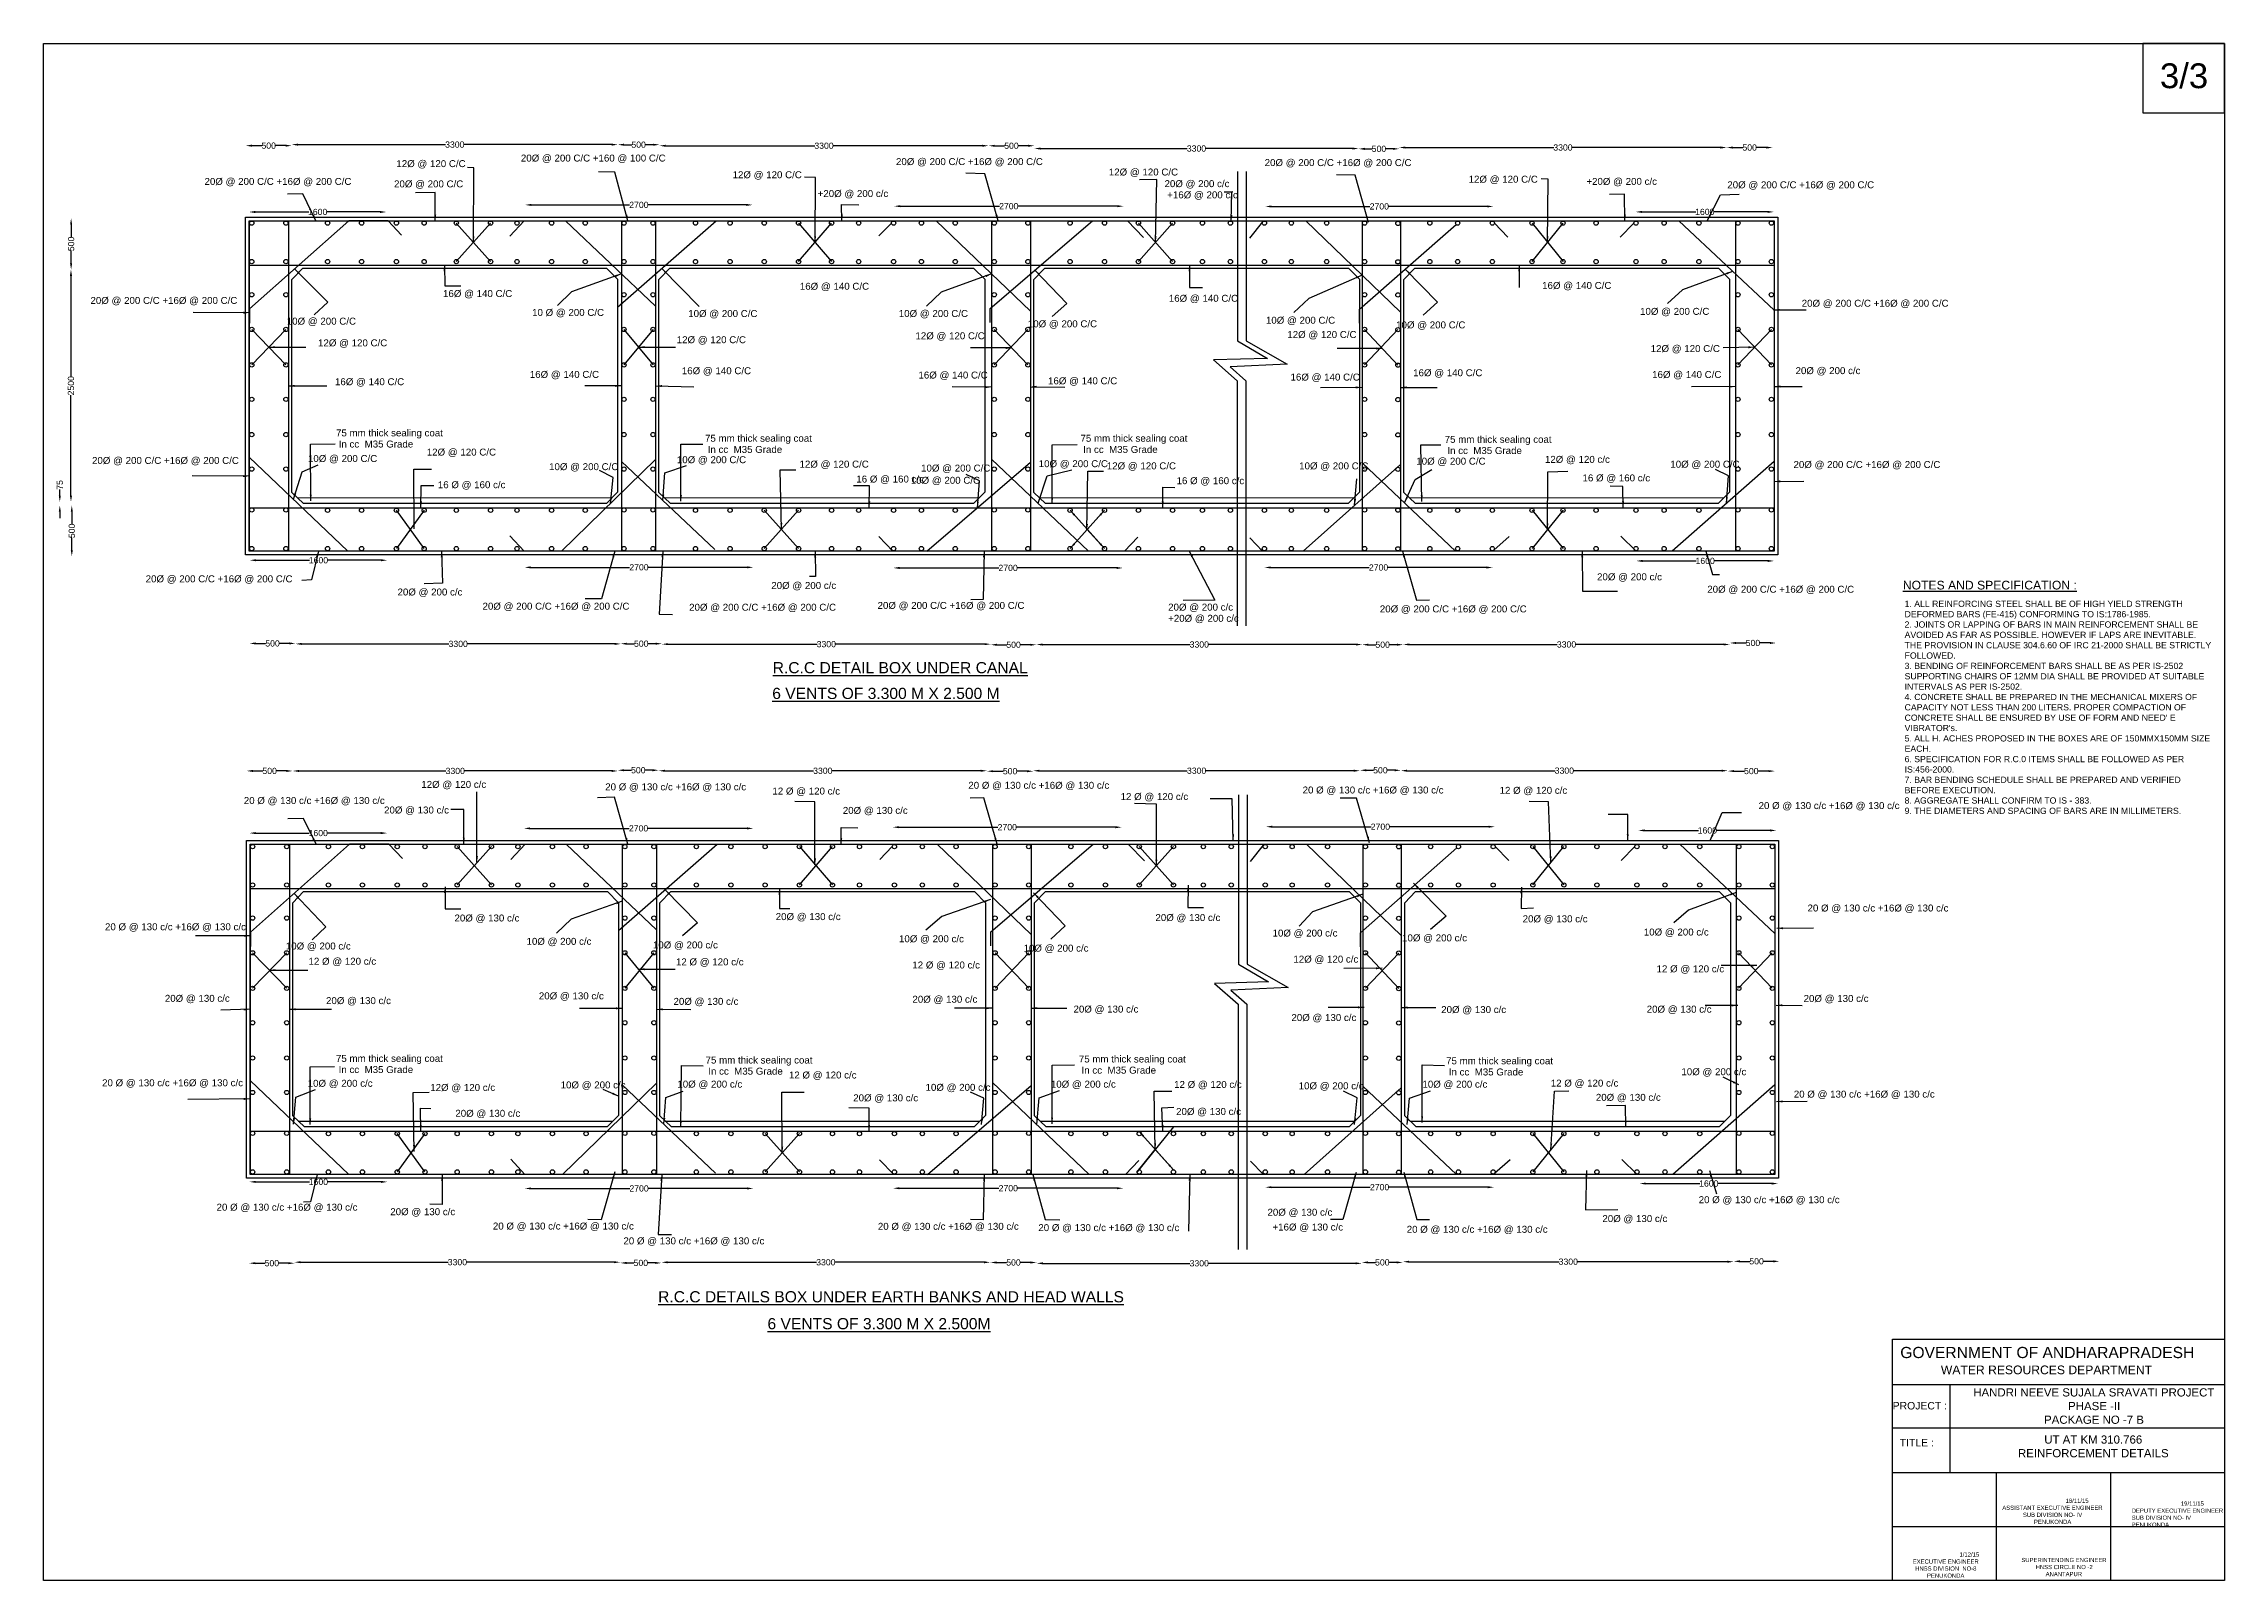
# Model space of a CAD drawing. Header units: millimetres. Extents: x -53248723 to -53239943, y 22140614 to 22146801.
import ezdxf

# ---------------------------------------------------------------- set-up
doc = ezdxf.new("R2010")
doc.units = ezdxf.units.MM
doc.header["$MEASUREMENT"] = 0
for name, color, linetype in [('DIMENSION', 7, 'Continuous'), ('DIMENSIONS', 7, 'Continuous'), ('DRAWING', 2, 'Continuous'), ('TEXT', 7, 'Continuous')]:
    doc.layers.add(name, color=color, linetype=linetype)
doc.styles.get("Standard").update_dxf_attribs({"font": 'arial.ttf', "height": 25})
doc.dimstyles.get("Standard").update_dxf_attribs({"dimtxt": 25, "dimasz": 25, "dimexe": 0.18, "dimexo": 0.0625, "dimgap": 0.09, "dimtad": 0, "dimdec": 0, "dimzin": 0, "dimdsep": 46, "dimtxsty": 'Standard', "dimcen": 0.09, "dimse1": 1, "dimse2": 1, "dimadec": 0, "dimazin": 0, "dimtfac": 1, "dimtdec": 0, "dimtofl": 0, "dimtmove": 0, "dimatfit": 3, "dimfxl": 1, "dimtolj": 1, "dimtzin": 0, "dimarcsym": 0})

msp = doc.modelspace()

# ---------------------------------------------------------------- texts
at = {"layer": 'DIMENSION'}
for s, p in [('PROJECT :', (-53241278.4, 22141301.8)), ('TITLE :', (-53241249.8, 22141153.2))]:
    msp.add_text(s, height=30, dxfattribs=at).set_placement(p)
at = {"layer": 'DIMENSION', "attachment_point": 1}
for s, insert, char_height, width in [('\\pi12.938;GOVERNMENT OF ANDHARAPRADESH  \\P\\pi176.42;{\\H0.77778x;WATER RESOURCES DEPARTMENT}', (-53241260.7, 22141553.6), 45, 1201.555), ('\\pi24.894;HANDRI NEEVE SUJALA SRAVATI PROJECT  \\P\\pi406.85;PHASE -II \\P\\pi309.93;PACKAGE NO -7 B', (-53240978.8, 22141387), 33, 1016.062), ('\\pi131.43;UT AT KM 310.766 \\P\\pi25.342;REINFORCEMENT DETAILS ', (-53240799.4, 22141197.2), 33, 651.707), ('\\pi60.503;                              18/11/15 \\P\\pi3.4673;ASSISTANT EXECUTIVE ENGINEER  \\P\\pi86.426;SUB DIVISION NO- IV \\P\\pi130.9;PENUKONDA', (-53240840.4, 22140942.8), 17, 410.447), ('                              19/11/15 DEPUTY EXECUTIVE ENGINEER  SUB DIVISION NO- IV PENUKONDA', (-53240315.8, 22140931.2), 17, 374.777), ('\\pi1.1074;                             1/12/15 \\P\\pi4.3892;EXECUTIVE ENGINEER  \\P\\pi14.014;HNSS DIVISION  NO-8 \\P\\pi61.605;PENUKONDA', (-53241201.7, 22140726.3), 17, 271.849), ('\\pi0.70157;SUPERINTENDING ENGINEER \\P\\pi58.329;HNSS CIRCLE NO -2 \\P\\pi98.475;ANANTAPUR ', (-53240760.9, 22140704.2), 17, 343.119)]:
    msp.add_mtext(s, dxfattribs=dict(at, insert=insert, char_height=char_height, width=width))
at = {"layer": 'DIMENSIONS'}
for s, height, p in [('3/3', 100, (-53240202.3, 22146621.3)), ('%%UNOTES AND SPECIFICATION :', 35, (-53241237.4, 22144603.1))]:
    msp.add_text(s, height=height, dxfattribs=at).set_placement(p)
at = {"layer": 'DIMENSIONS', "insert": (-53241230.3, 22144557.9), "char_height": 25, "width": 1236.257, "attachment_point": 1}
msp.add_mtext("1. ALL REINFORCING STEEL SHALL BE OF HIGH YIELD STRENGTH DEFORMED BARS (FE-415) CONFORMING TO IS:1786-1985. \\P2. JOINTS OR LAPPING OF BARS IN MAIN REINFORCEMENT SHALL BE AVOIDED AS FAR AS POSSIBLE. HOWEVER IF LAPS ARE INEVITABLE. THE PROVISION IN CLAUSE 304.6.60 OF IRC 21-2000 SHALL BE STRICTLY FOLLOWED. \\P3. BENDING OF REINFORCEMENT BARS SHALL BE AS PER IS-2502 SUPPORTING CHAIRS OF 12MM DIA SHALL BE PROVIDED AT SUITABLE INTERVALS AS PER IS-2502. \\P4. CONCRETE SHALL BE PREPARED IN THE MECHANICAL MIXERS OF CAPACITY NOT LESS THAN 200 LITERS. PROPER COMPACTION OF CONCRETE SHALL BE ENSURED BY USE OF FORM AND NEED' E VIBRATOR's. \\P5. ALL H. ACHES PROPOSED IN THE BOXES ARE OF 150MMX150MM SIZE EACH. \\P6. SPECIFICATION FOR R.C.0 ITEMS SHALL BE FOLLOWED AS PER IS:456-2000. \\P7. BAR BENDING SCHEDULE SHALL BE PREPARED AND VERIFIED BEFORE EXECUTION. \\P8. AGGREGATE SHALL CONFIRM TO IS - 383. \\P9. THE DIAMETERS AND SPACING OF BARS ARE IN MILLIMETERS. ", dxfattribs=at)
at = {"layer": 'TEXT'}
for s, height, p in [('12Ø @ 120 C/C', 28, (-53247303, 22146303.5)), ('20Ø @ 200 C/C +160 @ 100 C/C', 28, (-53246801.6, 22146326)), ('20Ø @ 200 C/C +16Ø @ 200 C/C', 28, (-53245291.3, 22146311.7)), ('20Ø @ 200 C/C +16Ø @ 200 C/C', 28, (-53243807, 22146307.7)), ('20Ø @ 200 C/C +16Ø @ 200 C/C', 28, (-53248075.4, 22146231.9)), ('20Ø @ 200 C/C', 28, (-53247312.4, 22146222)), ('12Ø @ 120 C/C', 28, (-53245949.3, 22146258.8)), ('12Ø @ 120 C/C', 28, (-53244434.4, 22146269.8)), ('20Ø @ 200 c/c', 28, (-53244210.1, 22146222.9)), ('12Ø @ 120 C/C', 28, (-53242985.8, 22146240.8)), ('+20Ø @ 200 c/c', 28, (-53242511.6, 22146232)), ('20Ø @ 200 C/C +16Ø @ 200 C/C', 28, (-53241944.1, 22146218.3)), ('+20Ø @ 200 c/c', 28, (-53245606.7, 22146183)), (' +16Ø @ 200 c/c', 28, (-53244210.1, 22146177.9)), ('16Ø @ 140 C/C', 28, (-53247115.1, 22145780.5)), ('16Ø @ 140 C/C', 28, (-53245678.4, 22145809.8)), ('16Ø @ 140 C/C', 28, (-53244192.8, 22145761.4)), ('16Ø @ 140 C/C', 28, (-53242689.7, 22145813.1)), ('20Ø @ 200 C/C +16Ø @ 200 C/C', 28, (-53248534.7, 22145752.8)), ('10 Ø @ 200 C/C', 28, (-53246756.5, 22145704.4)), ('10Ø @ 200 C/C', 28, (-53246127.9, 22145699.9)), ('10Ø @ 200 C/C', 28, (-53245280.1, 22145700.2)), ('10Ø @ 200 C/C', 28, (-53243801.8, 22145673)), ('10Ø @ 200 C/C', 28, (-53242295.4, 22145708.8)), ('20Ø @ 200 C/C +16Ø @ 200 C/C', 28, (-53241644.6, 22145741.4)), ('10Ø @ 200 C/C', 28, (-53247744.3, 22145669.3)), ('12Ø @ 120 C/C', 28, (-53246174.2, 22145594.6)), ('12Ø @ 120 C/C', 28, (-53245213, 22145610.4)), ('10Ø @ 200 C/C', 28, (-53244760.4, 22145658.7)), ('12Ø @ 120 C/C', 28, (-53243715.8, 22145615.5)), ('10Ø @ 200 C/C', 28, (-53243277.5, 22145654.3)), ('12Ø @ 120 C/C', 28, (-53247618.4, 22145581.9)), ('12Ø @ 120 C/C', 28, (-53242252.7, 22145558.9)), ('16Ø @ 140 C/C', 28, (-53247550.2, 22145425.5)), ('16Ø @ 140 C/C', 28, (-53246765.7, 22145455)), ('16Ø @ 140 C/C', 28, (-53246153.6, 22145469.7)), ('16Ø @ 140 C/C', 28, (-53245200.9, 22145452.4)), ('16Ø @ 140 C/C', 28, (-53244679.2, 22145429.1)), ('16Ø @ 140 C/C', 28, (-53243702.7, 22145444.2)), ('16Ø @ 140 C/C', 28, (-53243209.1, 22145461.6)), ('16Ø @ 140 C/C', 28, (-53242246.8, 22145454.5)), ('20Ø @ 200 c/c', 28, (-53241669.4, 22145470.1)), ('75 mm thick sealing coat ', 28, (-53247546, 22145219.5)), (' In cc  M35 Grade', 28, (-53247546, 22145174.6)), ('75 mm thick sealing coat ', 28, (-53246060.3, 22145197.9)), (' In cc  M35 Grade', 28, (-53246060.3, 22145152.9)), ('75 mm thick sealing coat ', 28, (-53244548.5, 22145197.8)), (' In cc  M35 Grade', 28, (-53244548.5, 22145152.8)), ('75 mm thick sealing coat ', 28, (-53243082.1, 22145193.4)), (' In cc  M35 Grade', 28, (-53243082.1, 22145148.5)), ('20Ø @ 200 C/C +16Ø @ 200 C/C', 28, (-53248528.4, 22145108.5)), ('10Ø @ 200 C/C', 28, (-53247658.9, 22145116.3)), ('12Ø @ 120 C/C', 28, (-53247180.6, 22145142.2)), ('10Ø @ 200 C/C', 28, (-53246688.1, 22145083.5)), ('10Ø @ 200 C/C', 28, (-53246173.6, 22145111.5)), ('12Ø @ 120 C/C', 28, (-53245679.7, 22145093.8)), ('10Ø @ 200 C/C', 28, (-53245190.3, 22145077.8)), ('10Ø @ 200 C/C', 28, (-53244716.7, 22145095.5)), ('12Ø @ 120 C/C', 28, (-53244442.6, 22145086.8)), ('10Ø @ 200 C/C', 28, (-53243668, 22145086.6)), ('10Ø @ 200 C/C', 28, (-53243196.3, 22145105.6)), ('12Ø @ 120 c/c', 28, (-53242678.4, 22145112.9)), ('10Ø @ 200 C/C', 28, (-53242173.5, 22145093.5)), ('20Ø @ 200 C/C +16Ø @ 200 C/C', 28, (-53241677.6, 22145092.1)), ('16 Ø @ 160 c/c', 28, (-53247136, 22145010.8)), ('16 Ø @ 160 c/c', 28, (-53245451.1, 22145033.6)), ('10Ø @ 200 C/C', 28, (-53245231.7, 22145028.7)), ('16 Ø @ 160 c/c', 28, (-53244161.6, 22145027)), ('16 Ø @ 160 c/c', 28, (-53242527.1, 22145038.2)), ('20Ø @ 200 C/C +16Ø @ 200 C/C', 28, (-53248312.4, 22144631.9)), ('20Ø @ 200 c/c', 28, (-53242468.6, 22144640.1)), ('20Ø @ 200 c/c', 28, (-53247298.4, 22144578.9)), ('20Ø @ 200 c/c', 28, (-53245793.4, 22144605.3)), ('20Ø @ 200 C/C +16Ø @ 200 C/C', 28, (-53242024.8, 22144590)), ('20Ø @ 200 C/C +16Ø @ 200 C/C', 28, (-53246956, 22144521.7)), ('20Ø @ 200 C/C +16Ø @ 200 C/C', 28, (-53246124.2, 22144517.5)), ('20Ø @ 200 C/C +16Ø @ 200 C/C', 28, (-53245365.5, 22144524.9)), ('+20Ø @ 200 c/c', 28, (-53244195.5, 22144473)), ('20Ø @ 200 c/c', 28, (-53244195.5, 22144518)), ('20Ø @ 200 C/C +16Ø @ 200 C/C', 28, (-53243343.2, 22144510.8)), ('%%UR.C.C DETAIL BOX UNDER CANAL', 45, (-53245787.8, 22144265.7)), ('%%U6 VENTS OF 3.300 M X 2.500 M', 45, (-53245789.6, 22144162.2)), ('20 Ø @ 130 c/c +16Ø @ 130 c/c', 28, (-53247917.3, 22143739.4)), ('12Ø @ 120 c/c', 28, (-53247202.6, 22143804.3)), ('20 Ø @ 130 c/c +16Ø @ 130 c/c', 28, (-53246462.1, 22143794.5)), ('12 Ø @ 120 c/c', 28, (-53245788.9, 22143777.5)), ('20 Ø @ 130 c/c +16Ø @ 130 c/c', 28, (-53245000.1, 22143800.7)), ('12 Ø @ 120 c/c', 28, (-53244387, 22143755.3)), ('20 Ø @ 130 c/c +16Ø @ 130 c/c', 28, (-53243654.1, 22143781.7)), ('12 Ø @ 120 c/c', 28, (-53242861, 22143780.4)), ('20Ø @ 130 c/c', 28, (-53247352.6, 22143701.2)), ('20Ø @ 130 c/c', 28, (-53245505.5, 22143699.7)), ('20 Ø @ 130 c/c +16Ø @ 130 c/c', 28, (-53241818.2, 22143718.9)), ('20 Ø @ 130 c/c +16Ø @ 130 c/c', 28, (-53241621.1, 22143306.6)), ('20 Ø @ 130 c/c +16Ø @ 130 c/c', 28, (-53248476.2, 22143231)), ('20Ø @ 130 c/c', 28, (-53247069, 22143266.4)), ('20Ø @ 130 c/c', 28, (-53245775.7, 22143272)), ('20Ø @ 130 c/c', 28, (-53244246.7, 22143268.1)), ('20Ø @ 130 c/c', 28, (-53242768.1, 22143263.1)), ('10Ø @ 200 c/c', 28, (-53247748, 22143153.6)), ('10Ø @ 200 c/c', 28, (-53246778.9, 22143172.5)), ('10Ø @ 200 c/c', 28, (-53246270, 22143157.9)), ('10Ø @ 200 c/c', 28, (-53245279.3, 22143182.8)), ('10Ø @ 200 c/c', 28, (-53244777.6, 22143145.1)), ('10Ø @ 200 c/c', 28, (-53243775.1, 22143205.8)), ('10Ø @ 200 c/c', 28, (-53243253.6, 22143186.4)), ('10Ø @ 200 c/c', 28, (-53242280.3, 22143209.9)), ('12 Ø @ 120 c/c', 28, (-53247656.7, 22143092.2)), ('12 Ø @ 120 c/c', 28, (-53246177.3, 22143089.8)), ('12 Ø @ 120 c/c', 28, (-53245225.6, 22143077.2)), ('12Ø @ 120 c/c', 28, (-53243691.2, 22143100.8)), ('12 Ø @ 120 c/c', 28, (-53242229, 22143061.8)), ('20Ø @ 130 c/c', 28, (-53246729.3, 22142952.9)), ('20Ø @ 130 c/c', 28, (-53248235.2, 22142943)), ('20Ø @ 130 c/c', 28, (-53247586.3, 22142933.7)), ('20Ø @ 130 c/c', 28, (-53246187.1, 22142930.8)), ('20Ø @ 130 c/c', 28, (-53245225.1, 22142939.3)), ('20Ø @ 130 c/c', 28, (-53244576.5, 22142899.7)), ('20Ø @ 130 c/c', 28, (-53243699.2, 22142865.6)), ('20Ø @ 130 c/c', 28, (-53243096.1, 22142897.7)), ('20Ø @ 130 c/c', 28, (-53242268.7, 22142899.3)), ('20Ø @ 130 c/c', 28, (-53241636.9, 22142942.4)), ('75 mm thick sealing coat ', 28, (-53247546.2, 22142701.1)), ('75 mm thick sealing coat ', 28, (-53246058, 22142694.6)), ('75 mm thick sealing coat ', 28, (-53244555.1, 22142698.7)), ('75 mm thick sealing coat ', 28, (-53243076.4, 22142691.4)), ('20 Ø @ 130 c/c +16Ø @ 130 c/c', 28, (-53248487.9, 22142603)), ('10Ø @ 200 c/c', 28, (-53247660.1, 22142600.9)), (' In cc  M35 Grade', 28, (-53247546.2, 22142656.1)), ('10Ø @ 200 c/c', 28, (-53246171.6, 22142597.6)), (' In cc  M35 Grade', 28, (-53246058, 22142649.7)), ('12 Ø @ 120 c/c', 28, (-53245722.4, 22142634.3)), (' In cc  M35 Grade', 28, (-53244555.1, 22142653.7)), (' In cc  M35 Grade', 28, (-53243076.4, 22142646.5)), ('12 Ø @ 120 c/c', 28, (-53242654.8, 22142601.7)), ('10Ø @ 200 c/c', 28, (-53242129, 22142647.4)), ('12Ø @ 120 c/c', 28, (-53247166.6, 22142584.1)), ('10Ø @ 200 c/c', 28, (-53246641.6, 22142594.3)), ('20Ø @ 130 c/c', 28, (-53245463.5, 22142542.3)), ('10Ø @ 200 c/c', 28, (-53245172.3, 22142584.7)), ('10Ø @ 200 c/c', 28, (-53244667.7, 22142597.4)), ('12 Ø @ 120 c/c', 28, (-53244171.3, 22142596.3)), ('10Ø @ 200 c/c', 28, (-53243670, 22142590.8)), ('10Ø @ 200 c/c', 28, (-53243171.7, 22142597.3)), ('20Ø @ 130 c/c', 28, (-53242473.4, 22142544.4)), ('20 Ø @ 130 c/c +16Ø @ 130 c/c', 28, (-53241676.4, 22142557.4)), ('20Ø @ 130 c/c', 28, (-53247065.5, 22142480.1)), ('20Ø @ 130 c/c', 28, (-53244163.5, 22142487.4)), ('20 Ø @ 130 c/c +16Ø @ 130 c/c', 28, (-53248026.9, 22142102.1)), ('20Ø @ 130 c/c', 28, (-53247327.5, 22142083.9)), ('20Ø @ 130 c/c', 28, (-53243795.6, 22142081.8)), ('20 Ø @ 130 c/c +16Ø @ 130 c/c', 28, (-53242059.4, 22142132.3)), ('20 Ø @ 130 c/c +16Ø @ 130 c/c', 28, (-53246914.3, 22142026.2)), ('20 Ø @ 130 c/c +16Ø @ 130 c/c', 28, (-53245364.3, 22142025.1)), ('20 Ø @ 130 c/c +16Ø @ 130 c/c', 28, (-53244718.2, 22142019.8)), (' +16Ø @ 130 c/c', 28, (-53243786.3, 22142022.2)), ('20 Ø @ 130 c/c +16Ø @ 130 c/c', 28, (-53243234.9, 22142013.1)), ('20Ø @ 130 c/c', 28, (-53242447.1, 22142056.2)), ('20 Ø @ 130 c/c +16Ø @ 130 c/c', 28, (-53246388.8, 22141966.5)), ('%%UR.C.C DETAILS BOX UNDER EARTH BANKS AND HEAD WALLS', 45, (-53246249.2, 22141733)), ('%%U6 VENTS OF 3.300 M X 2.500M', 45, (-53245808.7, 22141624.7))]:
    msp.add_text(s, height=height, dxfattribs=at).set_placement(p)

# ---------------------------------------------------------------- blocks, each defined once
blk = doc.blocks.new('*D54')
at = {"layer": 'Defpoints', "color": 0, "transparency": 16777216}
for p in [(-53247909.8, 22146389.2), (-53247724.4, 22146389.9), (-53247724.4, 22146385.2)]:
    blk.add_point(p, dxfattribs=at)
at = {"layer": 'DIMENSIONS', "color": 0, "lineweight": -2, "transparency": 16777216}
for p, q in [((-53247884.8, 22146389.9), (-53247844.8, 22146389.9)), ((-53247749.4, 22146389.9), (-53247789.5, 22146389.9))]:
    blk.add_line(p, q, dxfattribs=at)
at = {"layer": 'DIMENSIONS', "color": 0, "transparency": 16777216}
for points in [[(-53247884.8, 22146394.1), (-53247884.8, 22146385.8), (-53247909.8, 22146389.9)], [(-53247749.4, 22146394.1), (-53247749.4, 22146385.8), (-53247724.4, 22146389.9)]]:
    blk.add_solid(points, dxfattribs=at)
at = {"layer": 'DIMENSIONS', "color": 0, "transparency": 16777216, "insert": (-53247817.1, 22146389.9), "char_height": 25, "attachment_point": 5}
blk.add_mtext('\\A1;500', dxfattribs=at)
blk = doc.blocks.new('*D55')
at = {"layer": 'Defpoints', "color": 0, "transparency": 16777216}
for p in [(-53247724.4, 22146389.9), (-53246411.2, 22146394.1), (-53246411.2, 22146393.4)]:
    blk.add_point(p, dxfattribs=at)
at = {"layer": 'DIMENSIONS', "color": 0, "lineweight": -2, "transparency": 16777216}
for p, q in [((-53247699.4, 22146394.1), (-53247105.2, 22146394.1)), ((-53246436.2, 22146394.1), (-53247030.4, 22146394.1))]:
    blk.add_line(p, q, dxfattribs=at)
at = {"layer": 'DIMENSIONS', "color": 0, "transparency": 16777216}
for points in [[(-53247699.4, 22146398.2), (-53247699.4, 22146389.9), (-53247724.4, 22146394.1)], [(-53246436.2, 22146398.2), (-53246436.2, 22146389.9), (-53246411.2, 22146394.1)]]:
    blk.add_solid(points, dxfattribs=at)
at = {"layer": 'DIMENSIONS', "color": 0, "transparency": 16777216, "insert": (-53247067.8, 22146394.1), "char_height": 25, "attachment_point": 5}
blk.add_mtext('\\A1;3300', dxfattribs=at)
blk = doc.blocks.new('*D56')
at = {"layer": 'Defpoints', "color": 0, "transparency": 16777216}
for p in [(-53246411.2, 22146394.1), (-53246244, 22146393.8), (-53246244, 22146393.8)]:
    blk.add_point(p, dxfattribs=at)
at = {"layer": 'DIMENSIONS', "color": 0, "lineweight": -2, "transparency": 16777216}
for p, q in [((-53246386.2, 22146393.8), (-53246355.3, 22146393.8)), ((-53246269, 22146393.8), (-53246299.9, 22146393.8))]:
    blk.add_line(p, q, dxfattribs=at)
at = {"layer": 'DIMENSIONS', "color": 0, "transparency": 16777216}
for points in [[(-53246386.2, 22146397.9), (-53246386.2, 22146389.6), (-53246411.2, 22146393.8)], [(-53246269, 22146397.9), (-53246269, 22146389.6), (-53246244, 22146393.8)]]:
    blk.add_solid(points, dxfattribs=at)
at = {"layer": 'DIMENSIONS', "color": 0, "transparency": 16777216, "insert": (-53246327.6, 22146393.8), "char_height": 25, "attachment_point": 5}
blk.add_mtext('\\A1;500', dxfattribs=at)
blk = doc.blocks.new('*D57')
at = {"layer": 'Defpoints', "color": 0, "transparency": 16777216}
for p in [(-53246244, 22146393.8), (-53244918.5, 22146389.5), (-53244918.5, 22146387.8)]:
    blk.add_point(p, dxfattribs=at)
at = {"layer": 'DIMENSIONS', "color": 0, "lineweight": -2, "transparency": 16777216}
for p, q in [((-53246219, 22146389.5), (-53245618.6, 22146389.5)), ((-53244943.5, 22146389.5), (-53245543.9, 22146389.5))]:
    blk.add_line(p, q, dxfattribs=at)
at = {"layer": 'DIMENSIONS', "color": 0, "transparency": 16777216}
for points in [[(-53246219, 22146393.7), (-53246219, 22146385.4), (-53246244, 22146389.5)], [(-53244943.5, 22146393.7), (-53244943.5, 22146385.4), (-53244918.5, 22146389.5)]]:
    blk.add_solid(points, dxfattribs=at)
at = {"layer": 'DIMENSIONS', "color": 0, "transparency": 16777216, "insert": (-53245581.2, 22146389.5), "char_height": 25, "attachment_point": 5}
blk.add_mtext('\\A1;3300', dxfattribs=at)
blk = doc.blocks.new('*D58')
at = {"layer": 'Defpoints', "color": 0, "transparency": 16777216}
for p in [(-53244918.5, 22146387.8), (-53244734.4, 22146389.5), (-53244734.4, 22146387.8)]:
    blk.add_point(p, dxfattribs=at)
at = {"layer": 'DIMENSIONS', "color": 0, "lineweight": -2, "transparency": 16777216}
for p, q in [((-53244893.5, 22146389.5), (-53244854.1, 22146389.5)), ((-53244759.4, 22146389.5), (-53244798.8, 22146389.5))]:
    blk.add_line(p, q, dxfattribs=at)
at = {"layer": 'DIMENSIONS', "color": 0, "transparency": 16777216}
for points in [[(-53244893.5, 22146393.6), (-53244893.5, 22146385.3), (-53244918.5, 22146389.5)], [(-53244759.4, 22146393.6), (-53244759.4, 22146385.3), (-53244734.4, 22146389.5)]]:
    blk.add_solid(points, dxfattribs=at)
at = {"layer": 'DIMENSIONS', "color": 0, "transparency": 16777216, "insert": (-53244826.5, 22146389.5), "char_height": 25, "attachment_point": 5}
blk.add_mtext('\\A1;500', dxfattribs=at)
blk = doc.blocks.new('*D59')
at = {"layer": 'Defpoints', "color": 0, "transparency": 16777216}
for p in [(-53244734.4, 22146389.5), (-53243428.5, 22146379.1), (-53243428.5, 22146378.3)]:
    blk.add_point(p, dxfattribs=at)
at = {"layer": 'DIMENSIONS', "color": 0, "lineweight": -2, "transparency": 16777216}
for p, q in [((-53244709.4, 22146378.3), (-53244118.8, 22146378.3)), ((-53243453.5, 22146378.3), (-53244044.1, 22146378.3))]:
    blk.add_line(p, q, dxfattribs=at)
at = {"layer": 'DIMENSIONS', "color": 0, "transparency": 16777216}
for points in [[(-53244709.4, 22146382.5), (-53244709.4, 22146374.2), (-53244734.4, 22146378.3)], [(-53243453.5, 22146382.5), (-53243453.5, 22146374.2), (-53243428.5, 22146378.3)]]:
    blk.add_solid(points, dxfattribs=at)
at = {"layer": 'DIMENSIONS', "color": 0, "transparency": 16777216, "insert": (-53244081.4, 22146378.3), "char_height": 25, "attachment_point": 5}
blk.add_mtext('\\A1;3300', dxfattribs=at)
blk = doc.blocks.new('*D60')
at = {"layer": 'Defpoints', "color": 0, "transparency": 16777216}
for p in [(-53243428.5, 22146378.3), (-53243265.1, 22146379.7), (-53243265.1, 22146377)]:
    blk.add_point(p, dxfattribs=at)
at = {"layer": 'DIMENSIONS', "color": 0, "lineweight": -2, "transparency": 16777216}
for p, q in [((-53243403.5, 22146377), (-53243374.5, 22146377)), ((-53243290.1, 22146377), (-53243319.1, 22146377))]:
    blk.add_line(p, q, dxfattribs=at)
at = {"layer": 'DIMENSIONS', "color": 0, "transparency": 16777216}
for points in [[(-53243403.5, 22146381.2), (-53243403.5, 22146372.8), (-53243428.5, 22146377)], [(-53243290.1, 22146381.2), (-53243290.1, 22146372.8), (-53243265.1, 22146377)]]:
    blk.add_solid(points, dxfattribs=at)
at = {"layer": 'DIMENSIONS', "color": 0, "transparency": 16777216, "insert": (-53243346.8, 22146377), "char_height": 25, "attachment_point": 5}
blk.add_mtext('\\A1;500', dxfattribs=at)
blk = doc.blocks.new('*D61')
at = {"layer": 'Defpoints', "color": 0, "transparency": 16777216}
for p in [(-53243265.1, 22146379.7), (-53241946.7, 22146387.8), (-53241946.7, 22146382.4)]:
    blk.add_point(p, dxfattribs=at)
at = {"layer": 'DIMENSIONS', "color": 0, "lineweight": -2, "transparency": 16777216}
for p, q in [((-53243240.1, 22146382.4), (-53242643.3, 22146382.4)), ((-53241971.7, 22146382.4), (-53242568.5, 22146382.4))]:
    blk.add_line(p, q, dxfattribs=at)
at = {"layer": 'DIMENSIONS', "color": 0, "transparency": 16777216}
for points in [[(-53243240.1, 22146386.6), (-53243240.1, 22146378.2), (-53243265.1, 22146382.4)], [(-53241971.7, 22146386.6), (-53241971.7, 22146378.2), (-53241946.7, 22146382.4)]]:
    blk.add_solid(points, dxfattribs=at)
at = {"layer": 'DIMENSIONS', "color": 0, "transparency": 16777216, "insert": (-53242605.9, 22146382.4), "char_height": 25, "attachment_point": 5}
blk.add_mtext('\\A1;3300', dxfattribs=at)
blk = doc.blocks.new('*D62')
at = {"layer": 'Defpoints', "color": 0, "transparency": 16777216}
for p in [(-53241946.7, 22146382.4), (-53241761.8, 22146382.3), (-53241761.8, 22146381.6)]:
    blk.add_point(p, dxfattribs=at)
at = {"layer": 'DIMENSIONS', "color": 0, "lineweight": -2, "transparency": 16777216}
for p, q in [((-53241921.7, 22146382.3), (-53241881.9, 22146382.3)), ((-53241786.8, 22146382.3), (-53241826.5, 22146382.3))]:
    blk.add_line(p, q, dxfattribs=at)
at = {"layer": 'DIMENSIONS', "color": 0, "transparency": 16777216}
for points in [[(-53241921.7, 22146386.4), (-53241921.7, 22146378.1), (-53241946.7, 22146382.3)], [(-53241786.8, 22146386.4), (-53241786.8, 22146378.1), (-53241761.8, 22146382.3)]]:
    blk.add_solid(points, dxfattribs=at)
at = {"layer": 'DIMENSIONS', "color": 0, "transparency": 16777216, "insert": (-53241854.2, 22146382.3), "char_height": 25, "attachment_point": 5}
blk.add_mtext('\\A1;500', dxfattribs=at)
blk = doc.blocks.new('*D63')
at = {"layer": 'Defpoints', "color": 0, "transparency": 16777216}
for p in [(-53241934, 22144387.1), (-53241747.8, 22144389.2), (-53241747.8, 22144387.6)]:
    blk.add_point(p, dxfattribs=at)
at = {"layer": 'DIMENSIONS', "color": 0, "lineweight": -2, "transparency": 16777216}
for p, q in [((-53241909, 22144387.6), (-53241868.6, 22144387.6)), ((-53241772.8, 22144387.6), (-53241813.3, 22144387.6))]:
    blk.add_line(p, q, dxfattribs=at)
at = {"layer": 'DIMENSIONS', "color": 0, "transparency": 16777216}
for points in [[(-53241909, 22144391.8), (-53241909, 22144383.5), (-53241934, 22144387.6)], [(-53241772.8, 22144391.8), (-53241772.8, 22144383.5), (-53241747.8, 22144387.6)]]:
    blk.add_solid(points, dxfattribs=at)
at = {"layer": 'DIMENSIONS', "color": 0, "transparency": 16777216, "insert": (-53241840.9, 22144387.6), "char_height": 25, "attachment_point": 5}
blk.add_mtext('\\A1;500', dxfattribs=at)
blk = doc.blocks.new('*D64')
at = {"layer": 'Defpoints', "color": 0, "transparency": 16777216}
for p in [(-53241934, 22144387.1), (-53243249, 22144381.7), (-53243249, 22144381.7)]:
    blk.add_point(p, dxfattribs=at)
at = {"layer": 'DIMENSIONS', "color": 0, "lineweight": -2, "transparency": 16777216}
for p, q in [((-53243224, 22144381.7), (-53242628.9, 22144381.7)), ((-53241959, 22144381.7), (-53242554.1, 22144381.7))]:
    blk.add_line(p, q, dxfattribs=at)
at = {"layer": 'DIMENSIONS', "color": 0, "transparency": 16777216}
for points in [[(-53243224, 22144385.9), (-53243224, 22144377.5), (-53243249, 22144381.7)], [(-53241959, 22144385.9), (-53241959, 22144377.5), (-53241934, 22144381.7)]]:
    blk.add_solid(points, dxfattribs=at)
at = {"layer": 'DIMENSIONS', "color": 0, "transparency": 16777216, "insert": (-53242591.5, 22144381.7), "char_height": 25, "attachment_point": 5}
blk.add_mtext('\\A1;3300', dxfattribs=at)
blk = doc.blocks.new('*D65')
at = {"layer": 'Defpoints', "color": 0, "transparency": 16777216}
for p in [(-53243414.7, 22144380.7), (-53243414.7, 22144380.2), (-53243249, 22144381.7)]:
    blk.add_point(p, dxfattribs=at)
at = {"layer": 'DIMENSIONS', "color": 0, "lineweight": -2, "transparency": 16777216}
for p, q in [((-53243389.7, 22144380.7), (-53243359.5, 22144380.7)), ((-53243274, 22144380.7), (-53243304.2, 22144380.7))]:
    blk.add_line(p, q, dxfattribs=at)
at = {"layer": 'DIMENSIONS', "color": 0, "transparency": 16777216}
for points in [[(-53243389.7, 22144384.9), (-53243389.7, 22144376.6), (-53243414.7, 22144380.7)], [(-53243274, 22144384.9), (-53243274, 22144376.6), (-53243249, 22144380.7)]]:
    blk.add_solid(points, dxfattribs=at)
at = {"layer": 'DIMENSIONS', "color": 0, "transparency": 16777216, "insert": (-53243331.8, 22144380.7), "char_height": 25, "attachment_point": 5}
blk.add_mtext('\\A1;500', dxfattribs=at)
blk = doc.blocks.new('*D66')
at = {"layer": 'Defpoints', "color": 0, "transparency": 16777216}
for p in [(-53244726.1, 22144381.4), (-53244726.1, 22144380.8), (-53243414.1, 22144380.8)]:
    blk.add_point(p, dxfattribs=at)
at = {"layer": 'DIMENSIONS', "color": 0, "lineweight": -2, "transparency": 16777216}
for p, q in [((-53244701.1, 22144381.4), (-53244107.5, 22144381.4)), ((-53243439.1, 22144381.4), (-53244032.8, 22144381.4))]:
    blk.add_line(p, q, dxfattribs=at)
at = {"layer": 'DIMENSIONS', "color": 0, "transparency": 16777216}
for points in [[(-53244701.1, 22144385.5), (-53244701.1, 22144377.2), (-53244726.1, 22144381.4)], [(-53243439.1, 22144385.5), (-53243439.1, 22144377.2), (-53243414.1, 22144381.4)]]:
    blk.add_solid(points, dxfattribs=at)
at = {"layer": 'DIMENSIONS', "color": 0, "transparency": 16777216, "insert": (-53244070.1, 22144381.4), "char_height": 25, "attachment_point": 5}
blk.add_mtext('\\A1;3300', dxfattribs=at)
blk = doc.blocks.new('*D67')
at = {"layer": 'Defpoints', "color": 0, "transparency": 16777216}
for p in [(-53244909.9, 22144380.5), (-53244909.9, 22144380.5), (-53244726.1, 22144380.8)]:
    blk.add_point(p, dxfattribs=at)
at = {"layer": 'DIMENSIONS', "color": 0, "lineweight": -2, "transparency": 16777216}
for p, q in [((-53244884.9, 22144380.5), (-53244845.7, 22144380.5)), ((-53244751.1, 22144380.5), (-53244790.4, 22144380.5))]:
    blk.add_line(p, q, dxfattribs=at)
at = {"layer": 'DIMENSIONS', "color": 0, "transparency": 16777216}
for points in [[(-53244884.9, 22144384.6), (-53244884.9, 22144376.3), (-53244909.9, 22144380.5)], [(-53244751.1, 22144384.6), (-53244751.1, 22144376.3), (-53244726.1, 22144380.5)]]:
    blk.add_solid(points, dxfattribs=at)
at = {"layer": 'DIMENSIONS', "color": 0, "transparency": 16777216, "insert": (-53244818, 22144380.5), "char_height": 25, "attachment_point": 5}
blk.add_mtext('\\A1;500', dxfattribs=at)
blk = doc.blocks.new('*D68')
at = {"layer": 'Defpoints', "color": 0, "transparency": 16777216}
for p in [(-53246233.8, 22144384.8), (-53246233.8, 22144382.9), (-53244909.9, 22144380.5)]:
    blk.add_point(p, dxfattribs=at)
at = {"layer": 'DIMENSIONS', "color": 0, "lineweight": -2, "transparency": 16777216}
for p, q in [((-53246208.8, 22144382.9), (-53245609.2, 22144382.9)), ((-53244934.9, 22144382.9), (-53245534.5, 22144382.9))]:
    blk.add_line(p, q, dxfattribs=at)
at = {"layer": 'DIMENSIONS', "color": 0, "transparency": 16777216}
for points in [[(-53246208.8, 22144387), (-53246208.8, 22144378.7), (-53246233.8, 22144382.9)], [(-53244934.9, 22144387), (-53244934.9, 22144378.7), (-53244909.9, 22144382.9)]]:
    blk.add_solid(points, dxfattribs=at)
at = {"layer": 'DIMENSIONS', "color": 0, "transparency": 16777216, "insert": (-53245571.9, 22144382.9), "char_height": 25, "attachment_point": 5}
blk.add_mtext('\\A1;3300', dxfattribs=at)
blk = doc.blocks.new('*D69')
at = {"layer": 'Defpoints', "color": 0, "transparency": 16777216}
for p in [(-53246400.2, 22144384.7), (-53246400.2, 22144384.5), (-53246233.8, 22144382.9)]:
    blk.add_point(p, dxfattribs=at)
at = {"layer": 'DIMENSIONS', "color": 0, "lineweight": -2, "transparency": 16777216}
for p, q in [((-53246375.2, 22144384.7), (-53246344.6, 22144384.7)), ((-53246258.8, 22144384.7), (-53246289.3, 22144384.7))]:
    blk.add_line(p, q, dxfattribs=at)
at = {"layer": 'DIMENSIONS', "color": 0, "transparency": 16777216}
for points in [[(-53246375.2, 22144388.9), (-53246375.2, 22144380.6), (-53246400.2, 22144384.7)], [(-53246258.8, 22144388.9), (-53246258.8, 22144380.6), (-53246233.8, 22144384.7)]]:
    blk.add_solid(points, dxfattribs=at)
at = {"layer": 'DIMENSIONS', "color": 0, "transparency": 16777216, "insert": (-53246317, 22144384.7), "char_height": 25, "attachment_point": 5}
blk.add_mtext('\\A1;500', dxfattribs=at)
blk = doc.blocks.new('*D70')
at = {"layer": 'Defpoints', "color": 0, "transparency": 16777216}
for p in [(-53247709.3, 22144383.9), (-53247709.3, 22144383.6), (-53246399, 22144384.5)]:
    blk.add_point(p, dxfattribs=at)
at = {"layer": 'DIMENSIONS', "color": 0, "lineweight": -2, "transparency": 16777216}
for p, q in [((-53247684.3, 22144383.9), (-53247091.5, 22144383.9)), ((-53246424, 22144383.9), (-53247016.8, 22144383.9))]:
    blk.add_line(p, q, dxfattribs=at)
at = {"layer": 'DIMENSIONS', "color": 0, "transparency": 16777216}
for points in [[(-53247684.3, 22144388.1), (-53247684.3, 22144379.8), (-53247709.3, 22144383.9)], [(-53246424, 22144388.1), (-53246424, 22144379.8), (-53246399, 22144383.9)]]:
    blk.add_solid(points, dxfattribs=at)
at = {"layer": 'DIMENSIONS', "color": 0, "transparency": 16777216, "insert": (-53247054.1, 22144383.9), "char_height": 25, "attachment_point": 5}
blk.add_mtext('\\A1;3300', dxfattribs=at)
blk = doc.blocks.new('*D71')
at = {"layer": 'Defpoints', "color": 0, "transparency": 16777216}
for p in [(-53247894.2, 22144385.8), (-53247709.3, 22144383.9), (-53247894.2, 22144382.5)]:
    blk.add_point(p, dxfattribs=at)
at = {"layer": 'DIMENSIONS', "color": 0, "lineweight": -2, "transparency": 16777216}
for p, q in [((-53247869.2, 22144385.8), (-53247829.4, 22144385.8)), ((-53247734.3, 22144385.8), (-53247774.1, 22144385.8))]:
    blk.add_line(p, q, dxfattribs=at)
at = {"layer": 'DIMENSIONS', "color": 0, "transparency": 16777216}
for points in [[(-53247869.2, 22144390), (-53247869.2, 22144381.6), (-53247894.2, 22144385.8)], [(-53247734.3, 22144390), (-53247734.3, 22144381.6), (-53247709.3, 22144385.8)]]:
    blk.add_solid(points, dxfattribs=at)
at = {"layer": 'DIMENSIONS', "color": 0, "transparency": 16777216, "insert": (-53247801.7, 22144385.8), "char_height": 25, "attachment_point": 5}
blk.add_mtext('\\A1;500', dxfattribs=at)
blk = doc.blocks.new('*D72')
at = {"layer": 'Defpoints', "color": 0, "transparency": 16777216}
for p in [(-53247893, 22144720.7), (-53247893, 22144718.2), (-53247340.5, 22144722.3)]:
    blk.add_point(p, dxfattribs=at)
at = {"layer": 'DIMENSIONS', "color": 0, "lineweight": -2, "transparency": 16777216}
for p, q in [((-53247868, 22144720.7), (-53247652.9, 22144720.7)), ((-53247365.5, 22144720.7), (-53247580.5, 22144720.7))]:
    blk.add_line(p, q, dxfattribs=at)
at = {"layer": 'DIMENSIONS', "color": 0, "transparency": 16777216}
for points in [[(-53247868, 22144724.9), (-53247868, 22144716.5), (-53247893, 22144720.7)], [(-53247365.5, 22144724.9), (-53247365.5, 22144716.5), (-53247340.5, 22144720.7)]]:
    blk.add_solid(points, dxfattribs=at)
at = {"layer": 'DIMENSIONS', "color": 0, "transparency": 16777216, "insert": (-53247616.7, 22144720.7), "char_height": 25, "attachment_point": 5}
blk.add_mtext('\\A1;1600', dxfattribs=at)
blk = doc.blocks.new('*D73')
at = {"layer": 'Defpoints', "color": 0, "transparency": 16777216}
for p in [(-53246786.9, 22144692.2), (-53245865.5, 22144693), (-53245865.5, 22144692.2)]:
    blk.add_point(p, dxfattribs=at)
at = {"layer": 'DIMENSIONS', "color": 0, "lineweight": -2, "transparency": 16777216}
for p, q in [((-53246761.9, 22144692.2), (-53246363.8, 22144692.2)), ((-53245890.5, 22144692.2), (-53246288.6, 22144692.2))]:
    blk.add_line(p, q, dxfattribs=at)
at = {"layer": 'DIMENSIONS', "color": 0, "transparency": 16777216}
for points in [[(-53246761.9, 22144696.4), (-53246761.9, 22144688), (-53246786.9, 22144692.2)], [(-53245890.5, 22144696.4), (-53245890.5, 22144688), (-53245865.5, 22144692.2)]]:
    blk.add_solid(points, dxfattribs=at)
at = {"layer": 'DIMENSIONS', "color": 0, "transparency": 16777216, "insert": (-53246326.2, 22144692.2), "char_height": 25, "attachment_point": 5}
blk.add_mtext('\\A1;2700', dxfattribs=at)
blk = doc.blocks.new('*D74')
at = {"layer": 'Defpoints', "color": 0, "transparency": 16777216}
for p in [(-53245302.2, 22144689.7), (-53244377.8, 22144689.7), (-53244377.8, 22144687.8)]:
    blk.add_point(p, dxfattribs=at)
at = {"layer": 'DIMENSIONS', "color": 0, "lineweight": -2, "transparency": 16777216}
for p, q in [((-53245277.2, 22144689.7), (-53244877.6, 22144689.7)), ((-53244402.8, 22144689.7), (-53244802.4, 22144689.7))]:
    blk.add_line(p, q, dxfattribs=at)
at = {"layer": 'DIMENSIONS', "color": 0, "transparency": 16777216}
for points in [[(-53245277.2, 22144693.9), (-53245277.2, 22144685.6), (-53245302.2, 22144689.7)], [(-53244402.8, 22144693.9), (-53244402.8, 22144685.6), (-53244377.8, 22144689.7)]]:
    blk.add_solid(points, dxfattribs=at)
at = {"layer": 'DIMENSIONS', "color": 0, "transparency": 16777216, "insert": (-53244840, 22144689.7), "char_height": 25, "attachment_point": 5}
blk.add_mtext('\\A1;2700', dxfattribs=at)
blk = doc.blocks.new('*D75')
at = {"layer": 'Defpoints', "color": 0, "transparency": 16777216}
for p in [(-53243807.5, 22144684.9), (-53242889.1, 22144691.6), (-53242889.1, 22144691.6)]:
    blk.add_point(p, dxfattribs=at)
at = {"layer": 'DIMENSIONS', "color": 0, "lineweight": -2, "transparency": 16777216}
for p, q in [((-53243782.5, 22144691.6), (-53243385.9, 22144691.6)), ((-53242914.1, 22144691.6), (-53243310.7, 22144691.6))]:
    blk.add_line(p, q, dxfattribs=at)
at = {"layer": 'DIMENSIONS', "color": 0, "transparency": 16777216}
for points in [[(-53243782.5, 22144695.8), (-53243782.5, 22144687.4), (-53243807.5, 22144691.6)], [(-53242914.1, 22144695.8), (-53242914.1, 22144687.4), (-53242889.1, 22144691.6)]]:
    blk.add_solid(points, dxfattribs=at)
at = {"layer": 'DIMENSIONS', "color": 0, "transparency": 16777216, "insert": (-53243348.3, 22144691.6), "char_height": 25, "attachment_point": 5}
blk.add_mtext('\\A1;2700', dxfattribs=at)
blk = doc.blocks.new('*D76')
at = {"layer": 'Defpoints', "color": 0, "transparency": 16777216}
for p in [(-53242310.6, 22144718), (-53241756, 22144723.7), (-53241756, 22144718)]:
    blk.add_point(p, dxfattribs=at)
at = {"layer": 'DIMENSIONS', "color": 0, "lineweight": -2, "transparency": 16777216}
for p, q in [((-53242285.6, 22144718), (-53242069.5, 22144718)), ((-53241781, 22144718), (-53241997.1, 22144718))]:
    blk.add_line(p, q, dxfattribs=at)
at = {"layer": 'DIMENSIONS', "color": 0, "transparency": 16777216}
for points in [[(-53242285.6, 22144722.1), (-53242285.6, 22144713.8), (-53242310.6, 22144718)], [(-53241781, 22144722.1), (-53241781, 22144713.8), (-53241756, 22144718)]]:
    blk.add_solid(points, dxfattribs=at)
at = {"layer": 'DIMENSIONS', "color": 0, "transparency": 16777216, "insert": (-53242033.3, 22144718), "char_height": 25, "attachment_point": 5}
blk.add_mtext('\\A1;1600', dxfattribs=at)
blk = doc.blocks.new('*D77')
at = {"layer": 'Defpoints', "color": 0, "transparency": 16777216}
for p in [(-53248609.8, 22144940.8), (-53248610.4, 22144737.1), (-53248609.8, 22144737.1)]:
    blk.add_point(p, dxfattribs=at)
at = {"layer": 'DIMENSIONS', "color": 0, "lineweight": -2, "transparency": 16777216}
for p, q in [((-53248609.8, 22144915.8), (-53248609.8, 22144866.6)), ((-53248609.8, 22144762.1), (-53248609.8, 22144811.3))]:
    blk.add_line(p, q, dxfattribs=at)
at = {"layer": 'DIMENSIONS', "color": 0, "transparency": 16777216}
for points in [[(-53248614, 22144915.8), (-53248605.7, 22144915.8), (-53248609.8, 22144940.8)], [(-53248614, 22144762.1), (-53248605.7, 22144762.1), (-53248609.8, 22144737.1)]]:
    blk.add_solid(points, dxfattribs=at)
at = {"layer": 'DIMENSIONS', "color": 0, "transparency": 16777216, "insert": (-53248609.8, 22144838.9), "char_height": 25, "attachment_point": 5, "rotation": 90}
blk.add_mtext('\\A1;500', dxfattribs=at)
blk = doc.blocks.new('*D78')
at = {"layer": 'Defpoints', "color": 0, "transparency": 16777216}
for p in [(-53248658.2, 22144955.9), (-53248610, 22144955.9), (-53248609.8, 22144940.8)]:
    blk.add_point(p, dxfattribs=at)
at = {"layer": 'DIMENSIONS', "color": 0, "lineweight": -2, "transparency": 16777216}
for p, q in [((-53248658.2, 22144980.9), (-53248658.2, 22145005.9)), ((-53248658.2, 22144915.8), (-53248658.2, 22144890.8))]:
    blk.add_line(p, q, dxfattribs=at)
at = {"layer": 'DIMENSIONS', "color": 0, "transparency": 16777216}
for points in [[(-53248662.3, 22144980.9), (-53248654, 22144980.9), (-53248658.2, 22144955.9)], [(-53248662.3, 22144915.8), (-53248654, 22144915.8), (-53248658.2, 22144940.8)]]:
    blk.add_solid(points, dxfattribs=at)
at = {"layer": 'DIMENSIONS', "color": 0, "transparency": 16777216, "insert": (-53248658.2, 22145023.9), "char_height": 25, "attachment_point": 5, "rotation": 90}
blk.add_mtext('\\A1;75', dxfattribs=at)
blk = doc.blocks.new('*D79')
at = {"layer": 'Defpoints', "color": 0, "transparency": 16777216}
for p in [(-53248613.2, 22145890.8), (-53248612.7, 22145890.8), (-53248610, 22144955.9)]:
    blk.add_point(p, dxfattribs=at)
at = {"layer": 'DIMENSIONS', "color": 0, "lineweight": -2, "transparency": 16777216}
for p, q in [((-53248613.2, 22145865.8), (-53248613.2, 22145460.9)), ((-53248613.2, 22144980.9), (-53248613.2, 22145385.8))]:
    blk.add_line(p, q, dxfattribs=at)
at = {"layer": 'DIMENSIONS', "color": 0, "transparency": 16777216}
for points in [[(-53248617.4, 22145865.8), (-53248609, 22145865.8), (-53248613.2, 22145890.8)], [(-53248617.4, 22144980.9), (-53248609, 22144980.9), (-53248613.2, 22144955.9)]]:
    blk.add_solid(points, dxfattribs=at)
at = {"layer": 'DIMENSIONS', "color": 0, "transparency": 16777216, "insert": (-53248613.2, 22145423.3), "char_height": 25, "attachment_point": 5, "rotation": 90}
blk.add_mtext('\\A1;2500', dxfattribs=at)
blk = doc.blocks.new('*D80')
at = {"layer": 'Defpoints', "color": 0, "transparency": 16777216}
for p in [(-53248612.7, 22146097.8), (-53248612.6, 22146097.8), (-53248613.2, 22145890.8)]:
    blk.add_point(p, dxfattribs=at)
at = {"layer": 'DIMENSIONS', "color": 0, "lineweight": -2, "transparency": 16777216}
for p, q in [((-53248612.6, 22146072.8), (-53248612.6, 22146021.9)), ((-53248612.6, 22145915.8), (-53248612.6, 22145966.6))]:
    blk.add_line(p, q, dxfattribs=at)
at = {"layer": 'DIMENSIONS', "color": 0, "transparency": 16777216}
for points in [[(-53248616.8, 22146072.8), (-53248608.5, 22146072.8), (-53248612.6, 22146097.8)], [(-53248616.8, 22145915.8), (-53248608.5, 22145915.8), (-53248612.6, 22145890.8)]]:
    blk.add_solid(points, dxfattribs=at)
at = {"layer": 'DIMENSIONS', "color": 0, "transparency": 16777216, "insert": (-53248612.6, 22145994.3), "char_height": 25, "attachment_point": 5, "rotation": 90}
blk.add_mtext('\\A1;500', dxfattribs=at)
blk = doc.blocks.new('*D81')
at = {"layer": 'Defpoints', "color": 0, "transparency": 16777216}
for p in [(-53247896.2, 22146122.4), (-53247343.6, 22146127.8), (-53247343.6, 22146122.9)]:
    blk.add_point(p, dxfattribs=at)
at = {"layer": 'DIMENSIONS', "color": 0, "lineweight": -2, "transparency": 16777216}
for p, q in [((-53247871.2, 22146122.9), (-53247656.1, 22146122.9)), ((-53247368.6, 22146122.9), (-53247583.7, 22146122.9))]:
    blk.add_line(p, q, dxfattribs=at)
at = {"layer": 'DIMENSIONS', "color": 0, "transparency": 16777216}
for points in [[(-53247871.2, 22146127.1), (-53247871.2, 22146118.7), (-53247896.2, 22146122.9)], [(-53247368.6, 22146127.1), (-53247368.6, 22146118.7), (-53247343.6, 22146122.9)]]:
    blk.add_solid(points, dxfattribs=at)
at = {"layer": 'DIMENSIONS', "color": 0, "transparency": 16777216, "insert": (-53247619.9, 22146122.9), "char_height": 25, "attachment_point": 5}
blk.add_mtext('\\A1;1600', dxfattribs=at)
blk = doc.blocks.new('*D82')
at = {"layer": 'Defpoints', "color": 0, "transparency": 16777216}
for p in [(-53246784.4, 22146154.8), (-53245868.9, 22146152.2), (-53245868.9, 22146151.3)]:
    blk.add_point(p, dxfattribs=at)
at = {"layer": 'DIMENSIONS', "color": 0, "lineweight": -2, "transparency": 16777216}
for p, q in [((-53246759.4, 22146151.3), (-53246364.2, 22146151.3)), ((-53245893.9, 22146151.3), (-53246289, 22146151.3))]:
    blk.add_line(p, q, dxfattribs=at)
at = {"layer": 'DIMENSIONS', "color": 0, "transparency": 16777216}
for points in [[(-53246759.4, 22146155.5), (-53246759.4, 22146147.2), (-53246784.4, 22146151.3)], [(-53245893.9, 22146155.5), (-53245893.9, 22146147.2), (-53245868.9, 22146151.3)]]:
    blk.add_solid(points, dxfattribs=at)
at = {"layer": 'DIMENSIONS', "color": 0, "transparency": 16777216, "insert": (-53246326.6, 22146151.3), "char_height": 25, "attachment_point": 5}
blk.add_mtext('\\A1;2700', dxfattribs=at)
blk = doc.blocks.new('*D83')
at = {"layer": 'Defpoints', "color": 0, "transparency": 16777216}
for p in [(-53245299, 22146150.8), (-53244375.4, 22146146.2), (-53244375.4, 22146146.2)]:
    blk.add_point(p, dxfattribs=at)
at = {"layer": 'DIMENSIONS', "color": 0, "lineweight": -2, "transparency": 16777216}
for p, q in [((-53245274, 22146146.2), (-53244874.8, 22146146.2)), ((-53244400.4, 22146146.2), (-53244799.6, 22146146.2))]:
    blk.add_line(p, q, dxfattribs=at)
at = {"layer": 'DIMENSIONS', "color": 0, "transparency": 16777216}
for points in [[(-53245274, 22146150.4), (-53245274, 22146142), (-53245299, 22146146.2)], [(-53244400.4, 22146150.4), (-53244400.4, 22146142), (-53244375.4, 22146146.2)]]:
    blk.add_solid(points, dxfattribs=at)
at = {"layer": 'DIMENSIONS', "color": 0, "transparency": 16777216, "insert": (-53244837.2, 22146146.2), "char_height": 25, "attachment_point": 5}
blk.add_mtext('\\A1;2700', dxfattribs=at)
blk = doc.blocks.new('*D84')
at = {"layer": 'Defpoints', "color": 0, "transparency": 16777216}
for p in [(-53243804.9, 22146144.4), (-53242885.8, 22146145.2), (-53242885.8, 22146142.8)]:
    blk.add_point(p, dxfattribs=at)
at = {"layer": 'DIMENSIONS', "color": 0, "lineweight": -2, "transparency": 16777216}
for p, q in [((-53243779.9, 22146145.2), (-53243382.9, 22146145.2)), ((-53242910.8, 22146145.2), (-53243307.8, 22146145.2))]:
    blk.add_line(p, q, dxfattribs=at)
at = {"layer": 'DIMENSIONS', "color": 0, "transparency": 16777216}
for points in [[(-53243779.9, 22146149.3), (-53243779.9, 22146141), (-53243804.9, 22146145.2)], [(-53242910.8, 22146149.3), (-53242910.8, 22146141), (-53242885.8, 22146145.2)]]:
    blk.add_solid(points, dxfattribs=at)
at = {"layer": 'DIMENSIONS', "color": 0, "transparency": 16777216, "insert": (-53243345.3, 22146145.2), "char_height": 25, "attachment_point": 5}
blk.add_mtext('\\A1;2700', dxfattribs=at)
blk = doc.blocks.new('*D85')
at = {"layer": 'Defpoints', "color": 0, "transparency": 16777216}
for p in [(-53242312.9, 22146121.5), (-53241757, 22146123.1), (-53241757, 22146123.1)]:
    blk.add_point(p, dxfattribs=at)
at = {"layer": 'DIMENSIONS', "color": 0, "lineweight": -2, "transparency": 16777216}
for p, q in [((-53242287.9, 22146123.1), (-53242071.1, 22146123.1)), ((-53241782, 22146123.1), (-53241998.7, 22146123.1))]:
    blk.add_line(p, q, dxfattribs=at)
at = {"layer": 'DIMENSIONS', "color": 0, "transparency": 16777216}
for points in [[(-53242287.9, 22146127.3), (-53242287.9, 22146119), (-53242312.9, 22146123.1)], [(-53241782, 22146127.3), (-53241782, 22146119), (-53241757, 22146123.1)]]:
    blk.add_solid(points, dxfattribs=at)
at = {"layer": 'DIMENSIONS', "color": 0, "transparency": 16777216, "insert": (-53242034.9, 22146123.1), "char_height": 25, "attachment_point": 5}
blk.add_mtext('\\A1;1600', dxfattribs=at)
blk = doc.blocks.new('*D86')
at = {"layer": 'Defpoints', "color": 0, "transparency": 16777216}
for p in [(-53247905.6, 22143871.9), (-53247721, 22143872.4), (-53247721, 22143872.4)]:
    blk.add_point(p, dxfattribs=at)
at = {"layer": 'DIMENSIONS', "color": 0, "lineweight": -2, "transparency": 16777216}
for p, q in [((-53247880.6, 22143872.4), (-53247840.9, 22143872.4)), ((-53247746, 22143872.4), (-53247785.6, 22143872.4))]:
    blk.add_line(p, q, dxfattribs=at)
at = {"layer": 'DIMENSIONS', "color": 0, "transparency": 16777216}
for points in [[(-53247880.6, 22143876.6), (-53247880.6, 22143868.3), (-53247905.6, 22143872.4)], [(-53247746, 22143876.6), (-53247746, 22143868.3), (-53247721, 22143872.4)]]:
    blk.add_solid(points, dxfattribs=at)
at = {"layer": 'DIMENSIONS', "color": 0, "transparency": 16777216, "insert": (-53247813.3, 22143872.4), "char_height": 25, "attachment_point": 5}
blk.add_mtext('\\A1;500', dxfattribs=at)
blk = doc.blocks.new('*D87')
at = {"layer": 'Defpoints', "color": 0, "transparency": 16777216}
for p in [(-53247720.4, 22143872.5), (-53246411.3, 22143872.3), (-53246411.3, 22143872.3)]:
    blk.add_point(p, dxfattribs=at)
at = {"layer": 'DIMENSIONS', "color": 0, "lineweight": -2, "transparency": 16777216}
for p, q in [((-53247695.4, 22143872.3), (-53247103.2, 22143872.3)), ((-53246436.3, 22143872.3), (-53247028.5, 22143872.3))]:
    blk.add_line(p, q, dxfattribs=at)
at = {"layer": 'DIMENSIONS', "color": 0, "transparency": 16777216}
for points in [[(-53247695.4, 22143876.5), (-53247695.4, 22143868.2), (-53247720.4, 22143872.3)], [(-53246436.3, 22143876.5), (-53246436.3, 22143868.2), (-53246411.3, 22143872.3)]]:
    blk.add_solid(points, dxfattribs=at)
at = {"layer": 'DIMENSIONS', "color": 0, "transparency": 16777216, "insert": (-53247065.9, 22143872.3), "char_height": 25, "attachment_point": 5}
blk.add_mtext('\\A1;3300', dxfattribs=at)
blk = doc.blocks.new('*D88')
at = {"layer": 'Defpoints', "color": 0, "transparency": 16777216}
for p in [(-53246410.9, 22143872.4), (-53246246.8, 22143875.3), (-53246246.8, 22143873.6)]:
    blk.add_point(p, dxfattribs=at)
at = {"layer": 'DIMENSIONS', "color": 0, "lineweight": -2, "transparency": 16777216}
for p, q in [((-53246385.9, 22143875.3), (-53246356.5, 22143875.3)), ((-53246271.8, 22143875.3), (-53246301.2, 22143875.3))]:
    blk.add_line(p, q, dxfattribs=at)
at = {"layer": 'DIMENSIONS', "color": 0, "transparency": 16777216}
for points in [[(-53246385.9, 22143879.4), (-53246385.9, 22143871.1), (-53246410.9, 22143875.3)], [(-53246271.8, 22143879.4), (-53246271.8, 22143871.1), (-53246246.8, 22143875.3)]]:
    blk.add_solid(points, dxfattribs=at)
at = {"layer": 'DIMENSIONS', "color": 0, "transparency": 16777216, "insert": (-53246328.8, 22143875.3), "char_height": 25, "attachment_point": 5}
blk.add_mtext('\\A1;500', dxfattribs=at)
blk = doc.blocks.new('*D89')
at = {"layer": 'Defpoints', "color": 0, "transparency": 16777216}
for p in [(-53246246.8, 22143875.3), (-53244925.1, 22143873.1), (-53244925.1, 22143871)]:
    blk.add_point(p, dxfattribs=at)
at = {"layer": 'DIMENSIONS', "color": 0, "lineweight": -2, "transparency": 16777216}
for p, q in [((-53246221.8, 22143873.1), (-53245623.3, 22143873.1)), ((-53244950.1, 22143873.1), (-53245548.6, 22143873.1))]:
    blk.add_line(p, q, dxfattribs=at)
at = {"layer": 'DIMENSIONS', "color": 0, "transparency": 16777216}
for points in [[(-53246221.8, 22143877.3), (-53246221.8, 22143868.9), (-53246246.8, 22143873.1)], [(-53244950.1, 22143877.3), (-53244950.1, 22143868.9), (-53244925.1, 22143873.1)]]:
    blk.add_solid(points, dxfattribs=at)
at = {"layer": 'DIMENSIONS', "color": 0, "transparency": 16777216, "insert": (-53245586, 22143873.1), "char_height": 25, "attachment_point": 5}
blk.add_mtext('\\A1;3300', dxfattribs=at)
blk = doc.blocks.new('*D90')
at = {"layer": 'Defpoints', "color": 0, "transparency": 16777216}
for p in [(-53244925.1, 22143873.1), (-53244738.7, 22143871.3), (-53244738.7, 22143871.3)]:
    blk.add_point(p, dxfattribs=at)
at = {"layer": 'DIMENSIONS', "color": 0, "lineweight": -2, "transparency": 16777216}
for p, q in [((-53244900.1, 22143871.3), (-53244859.6, 22143871.3)), ((-53244763.7, 22143871.3), (-53244804.3, 22143871.3))]:
    blk.add_line(p, q, dxfattribs=at)
at = {"layer": 'DIMENSIONS', "color": 0, "transparency": 16777216}
for points in [[(-53244900.1, 22143875.5), (-53244900.1, 22143867.1), (-53244925.1, 22143871.3)], [(-53244763.7, 22143875.5), (-53244763.7, 22143867.1), (-53244738.7, 22143871.3)]]:
    blk.add_solid(points, dxfattribs=at)
at = {"layer": 'DIMENSIONS', "color": 0, "transparency": 16777216, "insert": (-53244831.9, 22143871.3), "char_height": 25, "attachment_point": 5}
blk.add_mtext('\\A1;500', dxfattribs=at)
blk = doc.blocks.new('*D91')
at = {"layer": 'Defpoints', "color": 0, "transparency": 16777216}
for p in [(-53244738.7, 22143871.3), (-53243423.1, 22143873.3), (-53243423.1, 22143873.3)]:
    blk.add_point(p, dxfattribs=at)
at = {"layer": 'DIMENSIONS', "color": 0, "lineweight": -2, "transparency": 16777216}
for p, q in [((-53244713.7, 22143873.3), (-53244118.3, 22143873.3)), ((-53243448.1, 22143873.3), (-53244043.6, 22143873.3))]:
    blk.add_line(p, q, dxfattribs=at)
at = {"layer": 'DIMENSIONS', "color": 0, "transparency": 16777216}
for points in [[(-53244713.7, 22143877.5), (-53244713.7, 22143869.1), (-53244738.7, 22143873.3)], [(-53243448.1, 22143877.5), (-53243448.1, 22143869.1), (-53243423.1, 22143873.3)]]:
    blk.add_solid(points, dxfattribs=at)
at = {"layer": 'DIMENSIONS', "color": 0, "transparency": 16777216, "insert": (-53244080.9, 22143873.3), "char_height": 25, "attachment_point": 5}
blk.add_mtext('\\A1;3300', dxfattribs=at)
blk = doc.blocks.new('*D92')
at = {"layer": 'Defpoints', "color": 0, "transparency": 16777216}
for p in [(-53243423.1, 22143873.3), (-53243258.7, 22143875.1), (-53243258.7, 22143866)]:
    blk.add_point(p, dxfattribs=at)
at = {"layer": 'DIMENSIONS', "color": 0, "lineweight": -2, "transparency": 16777216}
for p, q in [((-53243398.1, 22143875.1), (-53243368.6, 22143875.1)), ((-53243283.7, 22143875.1), (-53243313.2, 22143875.1))]:
    blk.add_line(p, q, dxfattribs=at)
at = {"layer": 'DIMENSIONS', "color": 0, "transparency": 16777216}
for points in [[(-53243398.1, 22143879.3), (-53243398.1, 22143870.9), (-53243423.1, 22143875.1)], [(-53243283.7, 22143879.3), (-53243283.7, 22143870.9), (-53243258.7, 22143875.1)]]:
    blk.add_solid(points, dxfattribs=at)
at = {"layer": 'DIMENSIONS', "color": 0, "transparency": 16777216, "insert": (-53243340.9, 22143875.1), "char_height": 25, "attachment_point": 5}
blk.add_mtext('\\A1;500', dxfattribs=at)
blk = doc.blocks.new('*D93')
at = {"layer": 'Defpoints', "color": 0, "transparency": 16777216}
for p in [(-53243258.7, 22143875.1), (-53241941.9, 22143878.9), (-53241941.9, 22143873.5)]:
    blk.add_point(p, dxfattribs=at)
at = {"layer": 'DIMENSIONS', "color": 0, "lineweight": -2, "transparency": 16777216}
for p, q in [((-53243233.7, 22143873.5), (-53242637.7, 22143873.5)), ((-53241966.9, 22143873.5), (-53242562.9, 22143873.5))]:
    blk.add_line(p, q, dxfattribs=at)
at = {"layer": 'DIMENSIONS', "color": 0, "transparency": 16777216}
for points in [[(-53243233.7, 22143877.6), (-53243233.7, 22143869.3), (-53243258.7, 22143873.5)], [(-53241966.9, 22143877.6), (-53241966.9, 22143869.3), (-53241941.9, 22143873.5)]]:
    blk.add_solid(points, dxfattribs=at)
at = {"layer": 'DIMENSIONS', "color": 0, "transparency": 16777216, "insert": (-53242600.3, 22143873.5), "char_height": 25, "attachment_point": 5}
blk.add_mtext('\\A1;3300', dxfattribs=at)
blk = doc.blocks.new('*D94')
at = {"layer": 'Defpoints', "color": 0, "transparency": 16777216}
for p in [(-53241941.9, 22143873.5), (-53241753.2, 22143877.3), (-53241753.2, 22143871.9)]:
    blk.add_point(p, dxfattribs=at)
at = {"layer": 'DIMENSIONS', "color": 0, "lineweight": -2, "transparency": 16777216}
for p, q in [((-53241916.9, 22143871.9), (-53241875.2, 22143871.9)), ((-53241778.2, 22143871.9), (-53241819.9, 22143871.9))]:
    blk.add_line(p, q, dxfattribs=at)
at = {"layer": 'DIMENSIONS', "color": 0, "transparency": 16777216}
for points in [[(-53241916.9, 22143876), (-53241916.9, 22143867.7), (-53241941.9, 22143871.9)], [(-53241778.2, 22143876), (-53241778.2, 22143867.7), (-53241753.2, 22143871.9)]]:
    blk.add_solid(points, dxfattribs=at)
at = {"layer": 'DIMENSIONS', "color": 0, "transparency": 16777216, "insert": (-53241847.6, 22143871.9), "char_height": 25, "attachment_point": 5}
blk.add_mtext('\\A1;500', dxfattribs=at)
blk = doc.blocks.new('*D95')
at = {"layer": 'Defpoints', "color": 0, "transparency": 16777216}
for p in [(-53242302.4, 22143631.3), (-53241746.6, 22143634.6), (-53241746.6, 22143632.9)]:
    blk.add_point(p, dxfattribs=at)
at = {"layer": 'DIMENSIONS', "color": 0, "lineweight": -2, "transparency": 16777216}
for p, q in [((-53242277.4, 22143632.9), (-53242060.7, 22143632.9)), ((-53241771.6, 22143632.9), (-53241988.3, 22143632.9))]:
    blk.add_line(p, q, dxfattribs=at)
at = {"layer": 'DIMENSIONS', "color": 0, "transparency": 16777216}
for points in [[(-53242277.4, 22143637.1), (-53242277.4, 22143628.8), (-53242302.4, 22143632.9)], [(-53241771.6, 22143637.1), (-53241771.6, 22143628.8), (-53241746.6, 22143632.9)]]:
    blk.add_solid(points, dxfattribs=at)
at = {"layer": 'DIMENSIONS', "color": 0, "transparency": 16777216, "insert": (-53242024.5, 22143632.9), "char_height": 25, "attachment_point": 5}
blk.add_mtext('\\A1;1600', dxfattribs=at)
blk = doc.blocks.new('*D96')
at = {"layer": 'Defpoints', "color": 0, "transparency": 16777216}
for p in [(-53243801.5, 22143647.8), (-53243801.5, 22143646.8), (-53242880.6, 22143646.7)]:
    blk.add_point(p, dxfattribs=at)
at = {"layer": 'DIMENSIONS', "color": 0, "lineweight": -2, "transparency": 16777216}
for p, q in [((-53243776.5, 22143647.8), (-53243378.6, 22143647.8)), ((-53242905.6, 22143647.8), (-53243303.4, 22143647.8))]:
    blk.add_line(p, q, dxfattribs=at)
at = {"layer": 'DIMENSIONS', "color": 0, "transparency": 16777216}
for points in [[(-53243776.5, 22143652), (-53243776.5, 22143643.7), (-53243801.5, 22143647.8)], [(-53242905.6, 22143652), (-53242905.6, 22143643.7), (-53242880.6, 22143647.8)]]:
    blk.add_solid(points, dxfattribs=at)
at = {"layer": 'DIMENSIONS', "color": 0, "transparency": 16777216, "insert": (-53243341, 22143647.8), "char_height": 25, "attachment_point": 5}
blk.add_mtext('\\A1;2700', dxfattribs=at)
blk = doc.blocks.new('*D97')
at = {"layer": 'Defpoints', "color": 0, "transparency": 16777216}
for p in [(-53245304, 22143645.9), (-53245304, 22143645.3), (-53244382.6, 22143645.9)]:
    blk.add_point(p, dxfattribs=at)
at = {"layer": 'DIMENSIONS', "color": 0, "lineweight": -2, "transparency": 16777216}
for p, q in [((-53245279, 22143645.9), (-53244880.9, 22143645.9)), ((-53244407.6, 22143645.9), (-53244805.7, 22143645.9))]:
    blk.add_line(p, q, dxfattribs=at)
at = {"layer": 'DIMENSIONS', "color": 0, "transparency": 16777216}
for points in [[(-53245279, 22143650.1), (-53245279, 22143641.8), (-53245304, 22143645.9)], [(-53244407.6, 22143650.1), (-53244407.6, 22143641.8), (-53244382.6, 22143645.9)]]:
    blk.add_solid(points, dxfattribs=at)
at = {"layer": 'DIMENSIONS', "color": 0, "transparency": 16777216, "insert": (-53244843.3, 22143645.9), "char_height": 25, "attachment_point": 5}
blk.add_mtext('\\A1;2700', dxfattribs=at)
blk = doc.blocks.new('*D98')
at = {"layer": 'Defpoints', "color": 0, "transparency": 16777216}
for p in [(-53246789.7, 22143643.3), (-53246789.7, 22143641.2), (-53245866, 22143645)]:
    blk.add_point(p, dxfattribs=at)
at = {"layer": 'DIMENSIONS', "color": 0, "lineweight": -2, "transparency": 16777216}
for p, q in [((-53246764.7, 22143641.2), (-53246365.4, 22143641.2)), ((-53245891, 22143641.2), (-53246290.2, 22143641.2))]:
    blk.add_line(p, q, dxfattribs=at)
at = {"layer": 'DIMENSIONS', "color": 0, "transparency": 16777216}
for points in [[(-53246764.7, 22143645.3), (-53246764.7, 22143637), (-53246789.7, 22143641.2)], [(-53245891, 22143645.3), (-53245891, 22143637), (-53245866, 22143641.2)]]:
    blk.add_solid(points, dxfattribs=at)
at = {"layer": 'DIMENSIONS', "color": 0, "transparency": 16777216, "insert": (-53246327.8, 22143641.2), "char_height": 25, "attachment_point": 5}
blk.add_mtext('\\A1;2700', dxfattribs=at)
blk = doc.blocks.new('*D99')
at = {"layer": 'Defpoints', "color": 0, "transparency": 16777216}
for p in [(-53247894.6, 22143622.3), (-53247894.6, 22143612.6), (-53247340.6, 22143614.7)]:
    blk.add_point(p, dxfattribs=at)
at = {"layer": 'DIMENSIONS', "color": 0, "lineweight": -2, "transparency": 16777216}
for p, q in [((-53247869.6, 22143622.3), (-53247653.8, 22143622.3)), ((-53247365.6, 22143622.3), (-53247581.4, 22143622.3))]:
    blk.add_line(p, q, dxfattribs=at)
at = {"layer": 'DIMENSIONS', "color": 0, "transparency": 16777216}
for points in [[(-53247869.6, 22143626.5), (-53247869.6, 22143618.1), (-53247894.6, 22143622.3)], [(-53247365.6, 22143626.5), (-53247365.6, 22143618.1), (-53247340.6, 22143622.3)]]:
    blk.add_solid(points, dxfattribs=at)
at = {"layer": 'DIMENSIONS', "color": 0, "transparency": 16777216, "insert": (-53247617.6, 22143622.3), "char_height": 25, "attachment_point": 5}
blk.add_mtext('\\A1;1600', dxfattribs=at)
blk = doc.blocks.new('*D100')
at = {"layer": 'Defpoints', "color": 0, "transparency": 16777216}
for p in [(-53247894.3, 22142217.3), (-53247339.5, 22142218), (-53247339.5, 22142217.3)]:
    blk.add_point(p, dxfattribs=at)
at = {"layer": 'DIMENSIONS', "color": 0, "lineweight": -2, "transparency": 16777216}
for p, q in [((-53247869.3, 22142218), (-53247653.1, 22142218)), ((-53247364.5, 22142218), (-53247580.7, 22142218))]:
    blk.add_line(p, q, dxfattribs=at)
at = {"layer": 'DIMENSIONS', "color": 0, "transparency": 16777216}
for points in [[(-53247869.3, 22142222.2), (-53247869.3, 22142213.8), (-53247894.3, 22142218)], [(-53247364.5, 22142222.2), (-53247364.5, 22142213.8), (-53247339.5, 22142218)]]:
    blk.add_solid(points, dxfattribs=at)
at = {"layer": 'DIMENSIONS', "color": 0, "transparency": 16777216, "insert": (-53247616.9, 22142218), "char_height": 25, "attachment_point": 5}
blk.add_mtext('\\A1;1600', dxfattribs=at)
blk = doc.blocks.new('*D101')
at = {"layer": 'Defpoints', "color": 0, "transparency": 16777216}
for p in [(-53247895.6, 22141890.6), (-53247895.6, 22141890.6), (-53247713.1, 22141891)]:
    blk.add_point(p, dxfattribs=at)
at = {"layer": 'DIMENSIONS', "color": 0, "lineweight": -2, "transparency": 16777216}
for p, q in [((-53247870.6, 22141890.6), (-53247832, 22141890.6)), ((-53247738.1, 22141890.6), (-53247776.7, 22141890.6))]:
    blk.add_line(p, q, dxfattribs=at)
at = {"layer": 'DIMENSIONS', "color": 0, "transparency": 16777216}
for points in [[(-53247870.6, 22141894.8), (-53247870.6, 22141886.4), (-53247895.6, 22141890.6)], [(-53247738.1, 22141894.8), (-53247738.1, 22141886.4), (-53247713.1, 22141890.6)]]:
    blk.add_solid(points, dxfattribs=at)
at = {"layer": 'DIMENSIONS', "color": 0, "transparency": 16777216, "insert": (-53247804.4, 22141890.6), "char_height": 25, "attachment_point": 5}
blk.add_mtext('\\A1;500', dxfattribs=at)
blk = doc.blocks.new('*D102')
at = {"layer": 'Defpoints', "color": 0, "transparency": 16777216}
for p in [(-53247713.1, 22141891), (-53246401.4, 22141894.7), (-53246401.4, 22141891.6)]:
    blk.add_point(p, dxfattribs=at)
at = {"layer": 'DIMENSIONS', "color": 0, "lineweight": -2, "transparency": 16777216}
for p, q in [((-53247688.1, 22141894.7), (-53247094.6, 22141894.7)), ((-53246426.4, 22141894.7), (-53247019.9, 22141894.7))]:
    blk.add_line(p, q, dxfattribs=at)
at = {"layer": 'DIMENSIONS', "color": 0, "transparency": 16777216}
for points in [[(-53247688.1, 22141898.8), (-53247688.1, 22141890.5), (-53247713.1, 22141894.7)], [(-53246426.4, 22141898.8), (-53246426.4, 22141890.5), (-53246401.4, 22141894.7)]]:
    blk.add_solid(points, dxfattribs=at)
at = {"layer": 'DIMENSIONS', "color": 0, "transparency": 16777216, "insert": (-53247057.3, 22141894.7), "char_height": 25, "attachment_point": 5}
blk.add_mtext('\\A1;3300', dxfattribs=at)
blk = doc.blocks.new('*D103')
at = {"layer": 'Defpoints', "color": 0, "transparency": 16777216}
for p in [(-53246401.4, 22141894.7), (-53246235.9, 22141891.6), (-53246235.9, 22141891.6)]:
    blk.add_point(p, dxfattribs=at)
at = {"layer": 'DIMENSIONS', "color": 0, "lineweight": -2, "transparency": 16777216}
for p, q in [((-53246376.4, 22141891.6), (-53246346.3, 22141891.6)), ((-53246260.9, 22141891.6), (-53246291, 22141891.6))]:
    blk.add_line(p, q, dxfattribs=at)
at = {"layer": 'DIMENSIONS', "color": 0, "transparency": 16777216}
for points in [[(-53246376.4, 22141895.7), (-53246376.4, 22141887.4), (-53246401.4, 22141891.6)], [(-53246260.9, 22141895.7), (-53246260.9, 22141887.4), (-53246235.9, 22141891.6)]]:
    blk.add_solid(points, dxfattribs=at)
at = {"layer": 'DIMENSIONS', "color": 0, "transparency": 16777216, "insert": (-53246318.7, 22141891.6), "char_height": 25, "attachment_point": 5}
blk.add_mtext('\\A1;500', dxfattribs=at)
blk = doc.blocks.new('*D104')
at = {"layer": 'Defpoints', "color": 0, "transparency": 16777216}
for p in [(-53246235.9, 22141891.6), (-53244911.6, 22141894.2), (-53244911.6, 22141893)]:
    blk.add_point(p, dxfattribs=at)
at = {"layer": 'DIMENSIONS', "color": 0, "lineweight": -2, "transparency": 16777216}
for p, q in [((-53246210.9, 22141894.2), (-53245611.1, 22141894.2)), ((-53244936.6, 22141894.2), (-53245536.4, 22141894.2))]:
    blk.add_line(p, q, dxfattribs=at)
at = {"layer": 'DIMENSIONS', "color": 0, "transparency": 16777216}
for points in [[(-53246210.9, 22141898.4), (-53246210.9, 22141890.1), (-53246235.9, 22141894.2)], [(-53244936.6, 22141898.4), (-53244936.6, 22141890.1), (-53244911.6, 22141894.2)]]:
    blk.add_solid(points, dxfattribs=at)
at = {"layer": 'DIMENSIONS', "color": 0, "transparency": 16777216, "insert": (-53245573.8, 22141894.2), "char_height": 25, "attachment_point": 5}
blk.add_mtext('\\A1;3300', dxfattribs=at)
blk = doc.blocks.new('*D105')
at = {"layer": 'Defpoints', "color": 0, "transparency": 16777216}
for p in [(-53244911.6, 22141894.2), (-53244725, 22141893.4), (-53244725, 22141893)]:
    blk.add_point(p, dxfattribs=at)
at = {"layer": 'DIMENSIONS', "color": 0, "lineweight": -2, "transparency": 16777216}
for p, q in [((-53244886.6, 22141893.4), (-53244845.9, 22141893.4)), ((-53244750, 22141893.4), (-53244790.6, 22141893.4))]:
    blk.add_line(p, q, dxfattribs=at)
at = {"layer": 'DIMENSIONS', "color": 0, "transparency": 16777216}
for points in [[(-53244886.6, 22141897.5), (-53244886.6, 22141889.2), (-53244911.6, 22141893.4)], [(-53244750, 22141897.5), (-53244750, 22141889.2), (-53244725, 22141893.4)]]:
    blk.add_solid(points, dxfattribs=at)
at = {"layer": 'DIMENSIONS', "color": 0, "transparency": 16777216, "insert": (-53244818.3, 22141893.4), "char_height": 25, "attachment_point": 5}
blk.add_mtext('\\A1;500', dxfattribs=at)
blk = doc.blocks.new('*D106')
at = {"layer": 'Defpoints', "color": 0, "transparency": 16777216}
for p in [(-53246785.9, 22142191.5), (-53245865.9, 22142191.5), (-53245865.9, 22142189.6)]:
    blk.add_point(p, dxfattribs=at)
at = {"layer": 'DIMENSIONS', "color": 0, "lineweight": -2, "transparency": 16777216}
for p, q in [((-53246760.9, 22142191.5), (-53246363.5, 22142191.5)), ((-53245890.9, 22142191.5), (-53246288.3, 22142191.5))]:
    blk.add_line(p, q, dxfattribs=at)
at = {"layer": 'DIMENSIONS', "color": 0, "transparency": 16777216}
for points in [[(-53246760.9, 22142195.7), (-53246760.9, 22142187.4), (-53246785.9, 22142191.5)], [(-53245890.9, 22142195.7), (-53245890.9, 22142187.4), (-53245865.9, 22142191.5)]]:
    blk.add_solid(points, dxfattribs=at)
at = {"layer": 'DIMENSIONS', "color": 0, "transparency": 16777216, "insert": (-53246325.9, 22142191.5), "char_height": 25, "attachment_point": 5}
blk.add_mtext('\\A1;2700', dxfattribs=at)
blk = doc.blocks.new('*D107')
at = {"layer": 'Defpoints', "color": 0, "transparency": 16777216}
for p in [(-53245302.4, 22142190.1), (-53244376.1, 22142192.4), (-53244376.1, 22142192.4)]:
    blk.add_point(p, dxfattribs=at)
at = {"layer": 'DIMENSIONS', "color": 0, "lineweight": -2, "transparency": 16777216}
for p, q in [((-53245277.4, 22142192.4), (-53244876.8, 22142192.4)), ((-53244401.1, 22142192.4), (-53244801.6, 22142192.4))]:
    blk.add_line(p, q, dxfattribs=at)
at = {"layer": 'DIMENSIONS', "color": 0, "transparency": 16777216}
for points in [[(-53245277.4, 22142196.5), (-53245277.4, 22142188.2), (-53245302.4, 22142192.4)], [(-53244401.1, 22142196.5), (-53244401.1, 22142188.2), (-53244376.1, 22142192.4)]]:
    blk.add_solid(points, dxfattribs=at)
at = {"layer": 'DIMENSIONS', "color": 0, "transparency": 16777216, "insert": (-53244839.2, 22142192.4), "char_height": 25, "attachment_point": 5}
blk.add_mtext('\\A1;2700', dxfattribs=at)
blk = doc.blocks.new('*D108')
at = {"layer": 'Defpoints', "color": 0, "transparency": 16777216}
for p in [(-53243804.5, 22142189.2), (-53242883.7, 22142196.5), (-53242883.7, 22142192.5)]:
    blk.add_point(p, dxfattribs=at)
at = {"layer": 'DIMENSIONS', "color": 0, "lineweight": -2, "transparency": 16777216}
for p, q in [((-53243779.5, 22142196.5), (-53243381.7, 22142196.5)), ((-53242908.7, 22142196.5), (-53243306.5, 22142196.5))]:
    blk.add_line(p, q, dxfattribs=at)
at = {"layer": 'DIMENSIONS', "color": 0, "transparency": 16777216}
for points in [[(-53243779.5, 22142200.6), (-53243779.5, 22142192.3), (-53243804.5, 22142196.5)], [(-53242908.7, 22142200.6), (-53242908.7, 22142192.3), (-53242883.7, 22142196.5)]]:
    blk.add_solid(points, dxfattribs=at)
at = {"layer": 'DIMENSIONS', "color": 0, "transparency": 16777216, "insert": (-53243344.1, 22142196.5), "char_height": 25, "attachment_point": 5}
blk.add_mtext('\\A1;2700', dxfattribs=at)
blk = doc.blocks.new('*D109')
at = {"layer": 'Defpoints', "color": 0, "transparency": 16777216}
for p in [(-53244725, 22141893), (-53243415.9, 22141893.7), (-53243415.9, 22141890)]:
    blk.add_point(p, dxfattribs=at)
at = {"layer": 'DIMENSIONS', "color": 0, "lineweight": -2, "transparency": 16777216}
for p, q in [((-53244700, 22141890), (-53244107.8, 22141890)), ((-53243440.9, 22141890), (-53244033.1, 22141890))]:
    blk.add_line(p, q, dxfattribs=at)
at = {"layer": 'DIMENSIONS', "color": 0, "transparency": 16777216}
for points in [[(-53244700, 22141894.2), (-53244700, 22141885.9), (-53244725, 22141890)], [(-53243440.9, 22141894.2), (-53243440.9, 22141885.9), (-53243415.9, 22141890)]]:
    blk.add_solid(points, dxfattribs=at)
at = {"layer": 'DIMENSIONS', "color": 0, "transparency": 16777216, "insert": (-53244070.4, 22141890), "char_height": 25, "attachment_point": 5}
blk.add_mtext('\\A1;3300', dxfattribs=at)
blk = doc.blocks.new('*D110')
at = {"layer": 'Defpoints', "color": 0, "transparency": 16777216}
for p in [(-53243415.9, 22141890), (-53243250.4, 22141893.7), (-53243250.4, 22141892.3)]:
    blk.add_point(p, dxfattribs=at)
at = {"layer": 'DIMENSIONS', "color": 0, "lineweight": -2, "transparency": 16777216}
for p, q in [((-53243390.9, 22141893.7), (-53243360.8, 22141893.7)), ((-53243275.4, 22141893.7), (-53243305.5, 22141893.7))]:
    blk.add_line(p, q, dxfattribs=at)
at = {"layer": 'DIMENSIONS', "color": 0, "transparency": 16777216}
for points in [[(-53243390.9, 22141897.9), (-53243390.9, 22141889.6), (-53243415.9, 22141893.7)], [(-53243275.4, 22141897.9), (-53243275.4, 22141889.6), (-53243250.4, 22141893.7)]]:
    blk.add_solid(points, dxfattribs=at)
at = {"layer": 'DIMENSIONS', "color": 0, "transparency": 16777216, "insert": (-53243333.2, 22141893.7), "char_height": 25, "attachment_point": 5}
blk.add_mtext('\\A1;500', dxfattribs=at)
blk = doc.blocks.new('*D111')
at = {"layer": 'Defpoints', "color": 0, "transparency": 16777216}
for p in [(-53243250.4, 22141892.3), (-53241918.5, 22141901), (-53241918.5, 22141896.6)]:
    blk.add_point(p, dxfattribs=at)
at = {"layer": 'DIMENSIONS', "color": 0, "lineweight": -2, "transparency": 16777216}
for p, q in [((-53243225.4, 22141896.6), (-53242621.8, 22141896.6)), ((-53241943.5, 22141896.6), (-53242547.1, 22141896.6))]:
    blk.add_line(p, q, dxfattribs=at)
at = {"layer": 'DIMENSIONS', "color": 0, "transparency": 16777216}
for points in [[(-53243225.4, 22141900.7), (-53243225.4, 22141892.4), (-53243250.4, 22141896.6)], [(-53241943.5, 22141900.7), (-53241943.5, 22141892.4), (-53241918.5, 22141896.6)]]:
    blk.add_solid(points, dxfattribs=at)
at = {"layer": 'DIMENSIONS', "color": 0, "transparency": 16777216, "insert": (-53242584.4, 22141896.6), "char_height": 25, "attachment_point": 5}
blk.add_mtext('\\A1;3300', dxfattribs=at)
blk = doc.blocks.new('*D112')
at = {"layer": 'Defpoints', "color": 0, "transparency": 16777216}
for p in [(-53241918.5, 22141896.6), (-53241734.3, 22141905.5), (-53241734.3, 22141898.1)]:
    blk.add_point(p, dxfattribs=at)
at = {"layer": 'DIMENSIONS', "color": 0, "lineweight": -2, "transparency": 16777216}
for p, q in [((-53241893.5, 22141898.1), (-53241854, 22141898.1)), ((-53241759.3, 22141898.1), (-53241798.7, 22141898.1))]:
    blk.add_line(p, q, dxfattribs=at)
at = {"layer": 'DIMENSIONS', "color": 0, "transparency": 16777216}
for points in [[(-53241893.5, 22141902.2), (-53241893.5, 22141893.9), (-53241918.5, 22141898.1)], [(-53241759.3, 22141902.2), (-53241759.3, 22141893.9), (-53241734.3, 22141898.1)]]:
    blk.add_solid(points, dxfattribs=at)
at = {"layer": 'DIMENSIONS', "color": 0, "transparency": 16777216, "insert": (-53241826.4, 22141898.1), "char_height": 25, "attachment_point": 5}
blk.add_mtext('\\A1;500', dxfattribs=at)
blk = doc.blocks.new('*D113')
at = {"layer": 'Defpoints', "color": 0, "transparency": 16777216}
for p in [(-53242297.3, 22142207.2), (-53241740.2, 22142211.3), (-53241740.2, 22142210.8)]:
    blk.add_point(p, dxfattribs=at)
at = {"layer": 'DIMENSIONS', "color": 0, "lineweight": -2, "transparency": 16777216}
for p, q in [((-53242272.3, 22142211.3), (-53242054.9, 22142211.3)), ((-53241765.2, 22142211.3), (-53241982.5, 22142211.3))]:
    blk.add_line(p, q, dxfattribs=at)
at = {"layer": 'DIMENSIONS', "color": 0, "transparency": 16777216}
for points in [[(-53242272.3, 22142215.5), (-53242272.3, 22142207.1), (-53242297.3, 22142211.3)], [(-53241765.2, 22142215.5), (-53241765.2, 22142207.1), (-53241740.2, 22142211.3)]]:
    blk.add_solid(points, dxfattribs=at)
at = {"layer": 'DIMENSIONS', "color": 0, "transparency": 16777216, "insert": (-53242018.7, 22142211.3), "char_height": 25, "attachment_point": 5}
blk.add_mtext('\\A1;1600', dxfattribs=at)

# ---------------------------------------------------------------- dimensions: what is measured, and where the dimension line sits
at = {"layer": 'DIMENSIONS'}
for base, p1, p2, text, picture, middle in [((-53247724.4, 22146389.9), (-53247909.8, 22146389.2), (-53247724.4, 22146385.2), '500', '*D54', (-53247817.1, 22146389.9)), ((-53246411.2, 22146394.1), (-53247724.4, 22146389.9), (-53246411.2, 22146393.4), '3300', '*D55', (-53247067.8, 22146394.1)), ((-53246244, 22146393.8), (-53246411.2, 22146394.1), (-53246244, 22146393.8), '500', '*D56', (-53246327.6, 22146393.8)), ((-53244918.5, 22146389.5), (-53246244, 22146393.8), (-53244918.5, 22146387.8), '3300', '*D57', (-53245581.2, 22146389.5)), ((-53244734.4, 22146389.5), (-53244918.5, 22146387.8), (-53244734.4, 22146387.8), '500', '*D58', (-53244826.5, 22146389.5)), ((-53243428.5, 22146378.3), (-53244734.4, 22146389.5), (-53243428.5, 22146379.1), '3300', '*D59', (-53244081.4, 22146378.3)), ((-53243265.1, 22146377), (-53243428.5, 22146378.3), (-53243265.1, 22146379.7), '500', '*D60', (-53243346.8, 22146377)), ((-53241946.7, 22146382.4), (-53243265.1, 22146379.7), (-53241946.7, 22146387.8), '3300', '*D61', (-53242605.9, 22146382.4)), ((-53241761.8, 22146382.3), (-53241946.7, 22146382.4), (-53241761.8, 22146381.6), '500', '*D62', (-53241854.2, 22146382.3)), ((-53245868.9, 22146151.3), (-53246784.4, 22146154.8), (-53245868.9, 22146152.2), '2700', '*D82', (-53246326.6, 22146151.3)), ((-53244375.4, 22146146.2), (-53245299, 22146150.8), (-53244375.4, 22146146.2), '2700', '*D83', (-53244837.2, 22146146.2)), ((-53242885.8, 22146145.2), (-53243804.9, 22146144.4), (-53242885.8, 22146142.8), '2700', '*D84', (-53243345.3, 22146145.2)), ((-53241757, 22146123.1), (-53242312.9, 22146121.5), (-53241757, 22146123.1), '1600', '*D85', (-53242034.9, 22146123.1)), ((-53247893, 22144720.7), (-53247340.5, 22144722.3), (-53247893, 22144718.2), '1600', '*D72', (-53247616.7, 22144720.7)), ((-53241756, 22144718), (-53242310.6, 22144718), (-53241756, 22144723.7), '1600', '*D76', (-53242033.3, 22144718)), ((-53245865.5, 22144692.2), (-53246786.9, 22144692.2), (-53245865.5, 22144693), '2700', '*D73', (-53246326.2, 22144692.2)), ((-53244377.8, 22144689.7), (-53245302.2, 22144689.7), (-53244377.8, 22144687.8), '2700', '*D74', (-53244840, 22144689.7)), ((-53242889.1, 22144691.6), (-53243807.5, 22144684.9), (-53242889.1, 22144691.6), '2700', '*D75', (-53243348.3, 22144691.6)), ((-53247894.2, 22144385.8), (-53247709.3, 22144383.9), (-53247894.2, 22144382.5), '500', '*D71', (-53247801.7, 22144385.8)), ((-53247709.3, 22144383.9), (-53246399, 22144384.5), (-53247709.3, 22144383.6), '3300', '*D70', (-53247054.1, 22144383.9)), ((-53246400.2, 22144384.7), (-53246233.8, 22144382.9), (-53246400.2, 22144384.5), '500', '*D69', (-53246317, 22144384.7)), ((-53246233.8, 22144382.9), (-53244909.9, 22144380.5), (-53246233.8, 22144384.8), '3300', '*D68', (-53245571.9, 22144382.9)), ((-53244909.9, 22144380.5), (-53244726.1, 22144380.8), (-53244909.9, 22144380.5), '500', '*D67', (-53244818, 22144380.5)), ((-53244726.1, 22144381.4), (-53243414.1, 22144380.8), (-53244726.1, 22144380.8), '3300', '*D66', (-53244070.1, 22144381.4)), ((-53243414.7, 22144380.7), (-53243249, 22144381.7), (-53243414.7, 22144380.2), '500', '*D65', (-53243331.8, 22144380.7)), ((-53243249, 22144381.7), (-53241934, 22144387.1), (-53243249, 22144381.7), '3300', '*D64', (-53242591.5, 22144381.7)), ((-53241747.8, 22144387.6), (-53241934, 22144387.1), (-53241747.8, 22144389.2), '500', '*D63', (-53241840.9, 22144387.6)), ((-53247721, 22143872.4), (-53247905.6, 22143871.9), (-53247721, 22143872.4), '500', '*D86', (-53247813.3, 22143872.4)), ((-53246411.3, 22143872.3), (-53247720.4, 22143872.5), (-53246411.3, 22143872.3), '3300', '*D87', (-53247065.9, 22143872.3)), ((-53246246.8, 22143875.3), (-53246410.9, 22143872.4), (-53246246.8, 22143873.6), '500', '*D88', (-53246328.8, 22143875.3)), ((-53244925.1, 22143873.1), (-53246246.8, 22143875.3), (-53244925.1, 22143871), '3300', '*D89', (-53245586, 22143873.1)), ((-53244738.7, 22143871.3), (-53244925.1, 22143873.1), (-53244738.7, 22143871.3), '500', '*D90', (-53244831.9, 22143871.3)), ((-53243423.1, 22143873.3), (-53244738.7, 22143871.3), (-53243423.1, 22143873.3), '3300', '*D91', (-53244080.9, 22143873.3)), ((-53243258.7, 22143875.1), (-53243423.1, 22143873.3), (-53243258.7, 22143866), '500', '*D92', (-53243340.9, 22143875.1)), ((-53241941.9, 22143873.5), (-53243258.7, 22143875.1), (-53241941.9, 22143878.9), '3300', '*D93', (-53242600.3, 22143873.5)), ((-53241753.2, 22143871.9), (-53241941.9, 22143873.5), (-53241753.2, 22143877.3), '500', '*D94', (-53241847.6, 22143871.9)), ((-53247894.6, 22143622.3), (-53247340.6, 22143614.7), (-53247894.6, 22143612.6), '1600', '*D99', (-53247617.6, 22143622.3)), ((-53246789.7, 22143641.2), (-53245866, 22143645), (-53246789.7, 22143643.3), '2700', '*D98', (-53246327.8, 22143641.2)), ((-53245304, 22143645.9), (-53244382.6, 22143645.9), (-53245304, 22143645.3), '2700', '*D97', (-53244843.3, 22143645.9)), ((-53243801.5, 22143647.8), (-53242880.6, 22143646.7), (-53243801.5, 22143646.8), '2700', '*D96', (-53243341, 22143647.8)), ((-53241746.6, 22143632.9), (-53242302.4, 22143631.3), (-53241746.6, 22143634.6), '1600', '*D95', (-53242024.5, 22143632.9)), ((-53247339.5, 22142218), (-53247894.3, 22142217.3), (-53247339.5, 22142217.3), '1600', '*D100', (-53247616.9, 22142218)), ((-53245865.9, 22142191.5), (-53246785.9, 22142191.5), (-53245865.9, 22142189.6), '2700', '*D106', (-53246325.9, 22142191.5)), ((-53244376.1, 22142192.4), (-53245302.4, 22142190.1), (-53244376.1, 22142192.4), '2700', '*D107', (-53244839.2, 22142192.4)), ((-53242883.7, 22142196.5), (-53243804.5, 22142189.2), (-53242883.7, 22142192.5), '2700', '*D108', (-53243344.1, 22142196.5)), ((-53241740.2, 22142211.3), (-53242297.3, 22142207.2), (-53241740.2, 22142210.8), '1600', '*D113', (-53242018.7, 22142211.3)), ((-53247895.6, 22141890.6), (-53247713.1, 22141891), (-53247895.6, 22141890.6), '500', '*D101', (-53247804.4, 22141890.6)), ((-53246401.4, 22141894.7), (-53247713.1, 22141891), (-53246401.4, 22141891.6), '3300', '*D102', (-53247057.3, 22141894.7)), ((-53246235.9, 22141891.6), (-53246401.4, 22141894.7), (-53246235.9, 22141891.6), '500', '*D103', (-53246318.7, 22141891.6)), ((-53244911.6, 22141894.2), (-53246235.9, 22141891.6), (-53244911.6, 22141893), '3300', '*D104', (-53245573.8, 22141894.2)), ((-53244725, 22141893.4), (-53244911.6, 22141894.2), (-53244725, 22141893), '500', '*D105', (-53244818.3, 22141893.4)), ((-53243415.9, 22141890), (-53244725, 22141893), (-53243415.9, 22141893.7), '3300', '*D109', (-53244070.4, 22141890)), ((-53243250.4, 22141893.7), (-53243415.9, 22141890), (-53243250.4, 22141892.3), '500', '*D110', (-53243333.2, 22141893.7)), ((-53241918.5, 22141896.6), (-53243250.4, 22141892.3), (-53241918.5, 22141901), '3300', '*D111', (-53242584.4, 22141896.6)), ((-53241734.3, 22141898.1), (-53241918.5, 22141896.6), (-53241734.3, 22141905.5), '500', '*D112', (-53241826.4, 22141898.1))]:
    dim = msp.add_linear_dim(base=base, p1=p1, p2=p2, text=text, dimstyle='Standard', dxfattribs=at)
    dim.commit()
    dim.dimension.update_dxf_attribs({"geometry": picture, "text_midpoint": middle})
dim = msp.add_linear_dim(base=(-53247343.6, 22146122.9), p1=(-53247896.2, 22146122.4), p2=(-53247343.6, 22146127.8), text='1600', dimstyle='Standard', override={"dimtxt": 25}, dxfattribs=at)
dim.commit()
dim.dimension.update_dxf_attribs({"geometry": '*D81', "text_midpoint": (-53247619.9, 22146122.9)})
for base, p1, p2, text, picture, middle in [((-53248612.6, 22146097.8), (-53248613.2, 22145890.8), (-53248612.7, 22146097.8), '500', '*D80', (-53248612.6, 22145994.3)), ((-53248613.2, 22145890.8), (-53248610, 22144955.9), (-53248612.7, 22145890.8), '2500', '*D79', (-53248613.2, 22145423.3)), ((-53248658.2, 22144955.9), (-53248609.8, 22144940.8), (-53248610, 22144955.9), '75', '*D78', (-53248658.2, 22145023.9)), ((-53248609.8, 22144737.1), (-53248609.8, 22144940.8), (-53248610.4, 22144737.1), '500', '*D77', (-53248609.8, 22144838.9))]:
    dim = msp.add_linear_dim(base=base, p1=p1, p2=p2, angle=90, text=text, dimstyle='Standard', dxfattribs=at)
    dim.commit()
    dim.dimension.update_dxf_attribs({"geometry": picture, "text_midpoint": middle})

# ---------------------------------------------------------------- linework, layer by layer
at = {"layer": 'DIMENSION'}
msp.add_lwpolyline([(-53241278.4, 22141585.1), (-53239942.7, 22141585.1), (-53239942.7, 22140613.6), (-53241278.4, 22140613.6)], close=True, dxfattribs=at)
for points in [[(-53241278.4, 22141402.3), (-53239942.7, 22141402.3)], [(-53241048.6, 22141402.3), (-53241048.6, 22141048.5)], [(-53241278.4, 22141228.1), (-53239942.7, 22141228.1)], [(-53241278.4, 22141048.5), (-53239942.7, 22141048.5)], [(-53240861.1, 22141048.5), (-53240861.1, 22140613.6)], [(-53240400.9, 22141048.5), (-53240400.9, 22140613.6)], [(-53241278.4, 22140830.6), (-53239942.7, 22140830.6)]]:
    msp.add_lwpolyline(points, dxfattribs=at)
at = {"layer": 'DIMENSIONS'}
for points in [[(-53239942.7, 22140613.6), (-53248723.3, 22140613.6), (-53248723.3, 22146800.7), (-53239942.7, 22146800.7)], [(-53239942.7, 22146800.7), (-53240270.8, 22146800.7), (-53240270.8, 22146521.7), (-53239942.7, 22146521.7)]]:
    msp.add_lwpolyline(points, close=True, dxfattribs=at)
at = {"layer": 'DRAWING'}
for points in [[(-53243915.9, 22146286.3), (-53243915.9, 22145604), (-53243795.3, 22145533.4), (-53244012.4, 22145527.2), (-53243917.4, 22145442.8), (-53243917.4, 22144456.1)], [(-53243881.1, 22146286.3), (-53243881.1, 22145604), (-53243716, 22145510), (-53243946.4, 22145499.5), (-53243882.6, 22145442.8), (-53243882.6, 22144456.1)], [(-53247895.7, 22146087.1), (-53247895.7, 22144757.9)], [(-53247281.9, 22146029.8), (-53247336.7, 22146087.1), (-53247494.8, 22146087.1), (-53247894.1, 22145732.8), (-53247894.1, 22145675.7)], [(-53247737.1, 22146087.1), (-53247737.1, 22144757.9)], [(-53246923.6, 22146077.9), (-53247061.6, 22145923.1)], [(-53247061.6, 22146077.9), (-53246923.6, 22145923.1)], [(-53246845.9, 22146025.9), (-53246787.8, 22146087.1)], [(-53246622.5, 22146087.1), (-53246259.2, 22145743.1)], [(-53246412.2, 22145740), (-53246014.8, 22146087.1)], [(-53246396.9, 22146087.1), (-53246396.9, 22144757.9)], [(-53246259.2, 22146087.1), (-53246259.2, 22144757.9)], [(-53245683.7, 22145923.1), (-53245550.5, 22146077.9)], [(-53245683.7, 22146077.9), (-53245550.5, 22145923.1)], [(-53245360.4, 22146026.4), (-53245309.7, 22146077.9)], [(-53245129.5, 22146087.1), (-53244750, 22145723.6)], [(-53244912.5, 22145678.2), (-53244912.5, 22145734.2), (-53244500.7, 22146087.1)], [(-53244906.3, 22146087.1), (-53244906.3, 22144757.9)], [(-53244750, 22146087.1), (-53244750, 22144757.9)], [(-53244359.2, 22146087.1), (-53244294.8, 22146020.5)], [(-53244315.1, 22145923.1), (-53244177.7, 22146077.9)], [(-53244315.1, 22146077.9), (-53244177.7, 22145923.1)], [(-53243867.3, 22146017.7), (-53243814.7, 22146083.2)], [(-53243641.4, 22146087.1), (-53243260.1, 22145719.5)], [(-53243425, 22145674.6), (-53243425, 22145731.1), (-53243036.4, 22146072.2)], [(-53243414.9, 22146087.1), (-53243414.9, 22144757.9)], [(-53243260.1, 22146086.2), (-53243260.1, 22144757)], [(-53242881.7, 22146078.2), (-53242827.3, 22146021.5)], [(-53242730.5, 22146077.9), (-53242605.6, 22145923.1)], [(-53242730.5, 22145923.1), (-53242605.6, 22146077.9)], [(-53242375.2, 22146021.9), (-53242320.3, 22146077.9)], [(-53242139.1, 22146087.1), (-53241756, 22145727.2)], [(-53241911.5, 22146087.1), (-53241911.5, 22144757.9)], [(-53241756, 22146087.1), (-53241756, 22144757.9)], [(-53247895.7, 22145908.6), (-53241756, 22145908.6)], [(-53247723.6, 22144993.7), (-53247723.6, 22145851.5), (-53247679.8, 22145897.3), (-53246456.7, 22145897.3), (-53246412.2, 22145851.8), (-53246412.2, 22144995.1), (-53246457.4, 22144948.9), (-53247676.6, 22144948.9), (-53247723.6, 22144993.7)], [(-53246245.6, 22144993.7), (-53246245.6, 22145851.5), (-53246201.8, 22145897.3), (-53244978.8, 22145897.3), (-53244934.2, 22145851.8), (-53244934.2, 22144995.1), (-53244979.5, 22144948.9), (-53246198.7, 22144948.9), (-53246245.6, 22144993.7)], [(-53244736.4, 22144993.7), (-53244736.4, 22145851.5), (-53244692.6, 22145897.3), (-53243469.6, 22145897.3), (-53243425, 22145851.8), (-53243425, 22144995.1), (-53243470.3, 22144948.9), (-53244689.5, 22144948.9), (-53244736.4, 22144993.7)], [(-53243246.6, 22144993.7), (-53243246.6, 22145851.5), (-53243202.8, 22145897.3), (-53241979.8, 22145897.3), (-53241935.2, 22145851.8), (-53241935.2, 22144995.1), (-53241980.5, 22144948.9), (-53243199.7, 22144948.9), (-53243246.6, 22144993.7)], [(-53247747.6, 22145650.1), (-53247885.3, 22145507.1)], [(-53247885.3, 22145650.1), (-53247747.6, 22145507.1)], [(-53246269.6, 22145650.1), (-53246386.5, 22145507.1)], [(-53246386.5, 22145650.1), (-53246269.6, 22145507.1)], [(-53244760.4, 22145650.1), (-53244895.9, 22145507.1)], [(-53244895.9, 22145650.1), (-53244760.4, 22145507.1)], [(-53243404.5, 22145650.1), (-53243270.6, 22145506.2)], [(-53243270.6, 22145649.2), (-53243404.5, 22145507.1)], [(-53241766.4, 22145650.1), (-53241901.8, 22145507.1)], [(-53241901.8, 22145650.1), (-53241766.4, 22145507.1)], [(-53247895.7, 22145135.7), (-53247498, 22144757.9)], [(-53246637.5, 22144757.9), (-53246259.2, 22145125.8)], [(-53246396.9, 22145118.3), (-53246020.9, 22144763.5)], [(-53245167.6, 22144757.9), (-53244750, 22145115.4)], [(-53244906.3, 22145128.2), (-53244516.3, 22144757.9)], [(-53243260.1, 22145106.9), (-53243651.7, 22144757.9)], [(-53243038.4, 22144757.9), (-53243414.9, 22145112.8)], [(-53241756, 22145118.6), (-53242166.5, 22144757.9)], [(-53247895.7, 22144932.4), (-53241756, 22144932.4)], [(-53247701.8, 22144972.9), (-53246434.8, 22144972)], [(-53247191.1, 22144922), (-53247302.9, 22144767.9)], [(-53247191.1, 22144767.9), (-53247302.9, 22144922)], [(-53246223.8, 22144972.9), (-53244956.8, 22144972)], [(-53245821.6, 22144767.9), (-53245683.7, 22144922)], [(-53245821.6, 22144922), (-53245683.7, 22144767.9)], [(-53244714.7, 22144972.9), (-53243447.7, 22144972)], [(-53243224.8, 22144972.9), (-53241957.8, 22144972)], [(-53242605.6, 22144922), (-53242730.5, 22144767.9)], [(-53242730.5, 22144922), (-53242605.6, 22144767.9)], [(-53246846.2, 22144818.7), (-53246789.1, 22144757.9)], [(-53245361, 22144816.8), (-53245304, 22144757.9)], [(-53244371.1, 22144757.9), (-53244317.2, 22144813.5)], [(-53243815, 22144757.9), (-53243867.2, 22144811.4)], [(-53242822.2, 22144816.7), (-53242884.6, 22144761.5)], [(-53242311.8, 22144759.3), (-53242372.7, 22144817.9)], [(-53243912.5, 22143776.5), (-53243912.5, 22143094.2), (-53243791.9, 22143023.6), (-53244009, 22143017.3), (-53243914, 22142933), (-53243914, 22141946.3)], [(-53243877.8, 22143776.5), (-53243877.8, 22143094.2), (-53243712.6, 22143000.2), (-53243943, 22142989.6), (-53243879.2, 22142933), (-53243879.2, 22141946.3)], [(-53247892.3, 22143577.3), (-53247892.3, 22142248.1)], [(-53247278.5, 22143520), (-53247333.4, 22143577.3), (-53247491.4, 22143577.3), (-53247890.7, 22143223), (-53247890.7, 22143165.9)], [(-53247733.7, 22143577.3), (-53247733.7, 22142248.1)], [(-53246920.3, 22143568), (-53247058.2, 22143413.3)], [(-53247058.2, 22143568), (-53246920.3, 22143413.3)], [(-53246842.5, 22143516), (-53246784.4, 22143577.3)], [(-53246619.1, 22143577.3), (-53246255.8, 22143233.3)], [(-53246408.8, 22143230.2), (-53246011.4, 22143577.3)], [(-53246393.5, 22143577.3), (-53246393.5, 22142248.1)], [(-53246255.8, 22143577.3), (-53246255.8, 22142248.1)], [(-53245680.3, 22143413.3), (-53245547.1, 22143568)], [(-53245680.3, 22143568), (-53245547.1, 22143413.3)], [(-53245357, 22143516.6), (-53245306.3, 22143568)], [(-53245126.2, 22143577.3), (-53244746.6, 22143213.8)], [(-53244909.1, 22143168.4), (-53244909.1, 22143224.4), (-53244497.3, 22143577.3)], [(-53244902.9, 22143577.3), (-53244902.9, 22142248.1)], [(-53244746.6, 22143577.3), (-53244746.6, 22142248.1)], [(-53244355.9, 22143577.3), (-53244291.4, 22143510.6)], [(-53244311.8, 22143413.3), (-53244174.3, 22143568)], [(-53244311.8, 22143568), (-53244174.3, 22143413.3)], [(-53243863.9, 22143507.8), (-53243811.4, 22143573.4)], [(-53243638, 22143577.3), (-53243256.8, 22143209.7)], [(-53243421.6, 22143164.8), (-53243421.6, 22143221.2), (-53243033, 22143562.4)], [(-53243411.5, 22143577.3), (-53243411.5, 22142248.1)], [(-53243256.8, 22143576.3), (-53243256.8, 22142247.1)], [(-53242878.3, 22143568.4), (-53242824, 22143511.7)], [(-53242727.1, 22143568), (-53242602.3, 22143413.3)], [(-53242727.1, 22143413.3), (-53242602.3, 22143568)], [(-53242371.8, 22143512.1), (-53242316.9, 22143568)], [(-53242135.7, 22143577.3), (-53241752.6, 22143217.4)], [(-53241908.1, 22143577.3), (-53241908.1, 22142248.1)], [(-53241752.6, 22143577.3), (-53241752.6, 22142248.1)], [(-53247892.3, 22143398.8), (-53241752.6, 22143398.8)], [(-53247720.2, 22142483.9), (-53247720.2, 22143341.6), (-53247676.4, 22143387.5), (-53246453.4, 22143387.5), (-53246408.8, 22143341.9), (-53246408.8, 22142485.3), (-53246454.1, 22142439), (-53247673.2, 22142439), (-53247720.2, 22142483.9)], [(-53246242.2, 22142483.9), (-53246242.2, 22143341.6), (-53246198.4, 22143387.5), (-53244975.4, 22143387.5), (-53244930.8, 22143341.9), (-53244930.8, 22142485.3), (-53244976.1, 22142439), (-53246195.3, 22142439), (-53246242.2, 22142483.9)], [(-53244733, 22142483.9), (-53244733, 22143341.6), (-53244689.3, 22143387.5), (-53243466.2, 22143387.5), (-53243421.6, 22143341.9), (-53243421.6, 22142485.3), (-53243466.9, 22142439), (-53244686.1, 22142439), (-53244733, 22142483.9)], [(-53243243.2, 22142483.9), (-53243243.2, 22143341.6), (-53243199.4, 22143387.5), (-53241976.4, 22143387.5), (-53241931.8, 22143341.9), (-53241931.8, 22142485.3), (-53241977.1, 22142439), (-53243196.3, 22142439), (-53243243.2, 22142483.9)], [(-53247744.2, 22143140.3), (-53247881.9, 22142997.3)], [(-53247881.9, 22143140.3), (-53247744.2, 22142997.3)], [(-53246266.2, 22143140.3), (-53246383.1, 22142997.3)], [(-53246383.1, 22143140.3), (-53246266.2, 22142997.3)], [(-53244757.1, 22143140.3), (-53244892.5, 22142997.3)], [(-53244892.5, 22143140.3), (-53244757.1, 22142997.3)], [(-53243401.1, 22143140.3), (-53243267.2, 22142996.4)], [(-53243267.2, 22143139.4), (-53243401.1, 22142997.3)], [(-53241763, 22143140.3), (-53241898.5, 22142997.3)], [(-53241898.5, 22143140.3), (-53241763, 22142997.3)], [(-53247892.3, 22142625.9), (-53247494.6, 22142248.1)], [(-53246634.1, 22142248.1), (-53246255.8, 22142615.9)], [(-53246393.5, 22142608.5), (-53246017.6, 22142253.7)], [(-53245164.2, 22142248.1), (-53244746.6, 22142605.5)], [(-53244902.9, 22142618.3), (-53244512.9, 22142248.1)], [(-53243256.8, 22142597.1), (-53243648.3, 22142248.1)], [(-53243035, 22142248.1), (-53243411.5, 22142603)], [(-53241752.6, 22142608.8), (-53242163.1, 22142248.1)], [(-53247698.4, 22142463.1), (-53246431.4, 22142462.2)], [(-53246220.5, 22142463.1), (-53244953.5, 22142462.2)], [(-53244711.3, 22142463.1), (-53243444.3, 22142462.2)], [(-53243221.5, 22142463.1), (-53241954.4, 22142462.2)], [(-53247892.3, 22142422.6), (-53241752.6, 22142422.6)], [(-53247187.8, 22142412.2), (-53247299.5, 22142258.1)], [(-53247187.8, 22142258.1), (-53247299.5, 22142412.2)], [(-53245818.2, 22142258.1), (-53245680.3, 22142412.2)], [(-53245818.2, 22142412.2), (-53245680.3, 22142258.1)], [(-53242602.3, 22142412.2), (-53242727.1, 22142258.1)], [(-53242727.1, 22142412.2), (-53242602.3, 22142258.1)], [(-53246842.8, 22142308.8), (-53246785.7, 22142248.1)], [(-53245357.6, 22142307), (-53245300.6, 22142248.1)], [(-53244367.8, 22142248.1), (-53244313.9, 22142303.6)], [(-53243811.6, 22142248.1), (-53243863.9, 22142301.6)], [(-53242818.8, 22142306.9), (-53242881.2, 22142251.6)], [(-53242308.4, 22142249.5), (-53242369.3, 22142308)]]:
    msp.add_lwpolyline(points, dxfattribs=at)
for points in [[(-53247910.5, 22146101.9), (-53241741.2, 22146101.9), (-53241741.2, 22144743.1), (-53247910.5, 22144743.1)], [(-53247895.7, 22146087.1), (-53241756, 22146087.1), (-53241756, 22144757.9), (-53247895.7, 22144757.9)], [(-53247907.1, 22143592.1), (-53241737.8, 22143592.1), (-53241737.8, 22142233.3), (-53247907.1, 22142233.3)], [(-53247892.3, 22143577.3), (-53241752.6, 22143577.3), (-53241752.6, 22142248.1), (-53247892.3, 22142248.1)]]:
    msp.add_lwpolyline(points, close=True, dxfattribs=at)
for centre in [(-53247885.3, 22146077.9), (-53247747.6, 22146077.9), (-53247579.9, 22146077.9), (-53247443.2, 22146077.9), (-53247302.9, 22146077.9), (-53247191.1, 22146077.9), (-53247061.6, 22146077.9), (-53246923.6, 22146077.9), (-53246817.2, 22146077.9), (-53246678.1, 22146077.9), (-53246542.5, 22146077.9), (-53246386.5, 22146077.9), (-53246269.6, 22146077.9), (-53246098.6, 22146077.9), (-53245959.5, 22146077.9), (-53245821.6, 22146077.9), (-53245683.7, 22146077.9), (-53245550.5, 22146077.9), (-53245441.7, 22146077.9), (-53245301.1, 22146077.9), (-53245188.8, 22146077.9), (-53245052.8, 22146077.9), (-53244895.9, 22146077.9), (-53244760.4, 22146077.9), (-53244590.3, 22146077.9), (-53244451.7, 22146077.9), (-53244315.1, 22146077.9), (-53244177.7, 22146077.9), (-53244057.4, 22146077.9), (-53243944.9, 22146077.9), (-53243808, 22146077.9), (-53243699.5, 22146077.9), (-53243557.2, 22146077.9), (-53243404.5, 22146077.9), (-53243270.6, 22146076.9), (-53243141.9, 22146077.9), (-53243029.9, 22146077.9), (-53242890.3, 22146077.9), (-53242730.5, 22146077.9), (-53242605.6, 22146077.9), (-53242472.7, 22146077.9), (-53242311.7, 22146077.9), (-53242198.5, 22146077.9), (-53242058.5, 22146077.9), (-53241901, 22146077.9), (-53241766.4, 22146077.9), (-53247885.3, 22145923.1), (-53247747.6, 22145923.1), (-53247579.9, 22145923.1), (-53247443.2, 22145923.1), (-53247302.9, 22145923.1), (-53247191.1, 22145923.1), (-53247061.6, 22145923.1), (-53246923.6, 22145923.1), (-53246817.2, 22145923.1), (-53246678.1, 22145923.1), (-53246542.5, 22145923.1), (-53246386.5, 22145923.1), (-53246269.6, 22145923.1), (-53246098.6, 22145923.1), (-53245959.5, 22145923.1), (-53245821.6, 22145923.1), (-53245683.7, 22145923.1), (-53245550.5, 22145923.1), (-53245441.7, 22145923.1), (-53245301.1, 22145923.1), (-53245188.8, 22145923.1), (-53245052.8, 22145923.1), (-53244895.9, 22145923.1), (-53244760.4, 22145923.1), (-53244590.3, 22145923.1), (-53244451.7, 22145923.1), (-53244315.1, 22145923.1), (-53244177.7, 22145923.1), (-53244057.4, 22145923.1), (-53243944.9, 22145923.1), (-53243808, 22145923.1), (-53243699.5, 22145923.1), (-53243557.2, 22145923.1), (-53243404.5, 22145923.1), (-53243270.6, 22145922.2), (-53243141.9, 22145923.1), (-53243029.9, 22145923.1), (-53242890.3, 22145923.1), (-53242730.5, 22145923.1), (-53242605.6, 22145923.1), (-53242472.7, 22145923.1), (-53242311.7, 22145923.1), (-53242198.5, 22145923.1), (-53242058.5, 22145923.1), (-53241901, 22145923.1), (-53241766.4, 22145923.1), (-53247885.3, 22145789.7), (-53247747.6, 22145789.7), (-53246386.5, 22145789.7), (-53246269.6, 22145789.7), (-53244895.9, 22145789.7), (-53244760.4, 22145789.7), (-53243404.5, 22145789.7), (-53243270.6, 22145788.8), (-53241901, 22145789.7), (-53241766.4, 22145789.7), (-53247885.3, 22145650.1), (-53247747.6, 22145650.1), (-53246386.5, 22145650.1), (-53246269.6, 22145650.1), (-53244895.9, 22145650.1), (-53244760.4, 22145650.1), (-53243404.5, 22145650.1), (-53243270.6, 22145649.2), (-53241901, 22145650.1), (-53241766.4, 22145650.1), (-53247885.3, 22145507.1), (-53247747.6, 22145507.1), (-53246386.5, 22145507.1), (-53246269.6, 22145507.1), (-53244895.9, 22145507.1), (-53244760.4, 22145507.1), (-53243404.5, 22145507.1), (-53243270.6, 22145506.2), (-53241901, 22145507.1), (-53241766.4, 22145507.1), (-53247885.3, 22145368.5), (-53247747.6, 22145368.5), (-53246386.5, 22145368.5), (-53246269.6, 22145368.5), (-53244895.9, 22145368.5), (-53244760.4, 22145368.5), (-53243404.5, 22145368.5), (-53243270.6, 22145367.5), (-53241901, 22145368.5), (-53241766.4, 22145368.5), (-53247885.3, 22145226.5), (-53247747.6, 22145226.5), (-53246386.5, 22145226.5), (-53246269.6, 22145226.5), (-53244895.9, 22145226.5), (-53244760.4, 22145226.5), (-53243404.5, 22145226.5), (-53243270.6, 22145225.6), (-53241901, 22145226.5), (-53241766.4, 22145226.5), (-53247885.3, 22145087.8), (-53247747.6, 22145087.8), (-53246386.5, 22145087.8), (-53246269.6, 22145087.8), (-53244895.9, 22145087.8), (-53244760.4, 22145087.8), (-53243404.5, 22145087.8), (-53243270.6, 22145086.8), (-53241901, 22145087.8), (-53241766.4, 22145087.8), (-53247885.3, 22144923.4), (-53247747.6, 22144923.4), (-53247579.9, 22144922), (-53247443.2, 22144922), (-53247302.9, 22144922), (-53247191.1, 22144922), (-53247061.6, 22144922), (-53246923.6, 22144922), (-53246817.2, 22144922), (-53246678.1, 22144922), (-53246542.5, 22144922), (-53246386.5, 22144923.4), (-53246269.6, 22144923.4), (-53246098.6, 22144922), (-53245959.5, 22144922), (-53245821.6, 22144922), (-53245683.7, 22144922), (-53245550.5, 22144922), (-53245441.7, 22144922), (-53245301.1, 22144922), (-53245188.8, 22144922), (-53245052.8, 22144922), (-53244895.9, 22144923.4), (-53244760.4, 22144923.4), (-53244590.3, 22144922), (-53244451.7, 22144922), (-53244315.1, 22144922), (-53244177.7, 22144922), (-53244057.4, 22144922), (-53243944.9, 22144922), (-53243808, 22144922), (-53243699.5, 22144922), (-53243557.2, 22144922), (-53243404.5, 22144923.4), (-53243270.6, 22144922.5), (-53243141.9, 22144922), (-53243029.9, 22144922), (-53242890.3, 22144922), (-53242730.5, 22144922), (-53242605.6, 22144922), (-53242472.7, 22144922), (-53242311.7, 22144922), (-53242198.5, 22144922), (-53242058.5, 22144922), (-53241901, 22144923.4), (-53241766.4, 22144923.4), (-53247885.3, 22144767.8), (-53247747.6, 22144767.8), (-53247579.9, 22144767.9), (-53247443.2, 22144767.9), (-53247302.9, 22144767.9), (-53247191.1, 22144767.9), (-53247061.6, 22144767.9), (-53246923.6, 22144767.9), (-53246817.2, 22144767.9), (-53246678.1, 22144767.9), (-53246542.5, 22144767.9), (-53246386.5, 22144767.8), (-53246269.6, 22144767.8), (-53246098.6, 22144767.9), (-53245959.5, 22144767.9), (-53245821.6, 22144767.9), (-53245683.7, 22144767.9), (-53245550.5, 22144767.9), (-53245441.7, 22144767.9), (-53245301.1, 22144767.9), (-53245188.8, 22144767.9), (-53245052.8, 22144767.9), (-53244895.9, 22144767.8), (-53244760.4, 22144767.8), (-53244590.3, 22144767.9), (-53244451.7, 22144767.9), (-53244315.1, 22144767.9), (-53244177.7, 22144767.9), (-53244057.4, 22144767.9), (-53243944.9, 22144767.9), (-53243808, 22144767.9), (-53243699.5, 22144767.9), (-53243557.2, 22144767.9), (-53243404.5, 22144767.8), (-53243270.6, 22144766.8), (-53243141.9, 22144767.9), (-53243029.9, 22144767.9), (-53242890.3, 22144767.9), (-53242730.5, 22144767.9), (-53242605.6, 22144767.9), (-53242472.7, 22144767.9), (-53242311.7, 22144767.9), (-53242198.5, 22144767.9), (-53242058.5, 22144767.9), (-53241901, 22144767.8), (-53241766.4, 22144767.8), (-53247881.9, 22143568), (-53247744.2, 22143568), (-53247576.6, 22143568), (-53247439.8, 22143568), (-53247299.5, 22143568), (-53247187.8, 22143568), (-53247058.2, 22143568), (-53246920.3, 22143568), (-53246813.8, 22143568), (-53246674.7, 22143568), (-53246539.2, 22143568), (-53246383.1, 22143568), (-53246266.2, 22143568), (-53246095.2, 22143568), (-53245956.1, 22143568), (-53245818.2, 22143568), (-53245680.3, 22143568), (-53245547.1, 22143568), (-53245438.3, 22143568), (-53245297.7, 22143568), (-53245185.4, 22143568), (-53245049.5, 22143568), (-53244892.5, 22143568), (-53244757.1, 22143568), (-53244586.9, 22143568), (-53244448.3, 22143568), (-53244311.8, 22143568), (-53244174.3, 22143568), (-53244054, 22143568), (-53243941.5, 22143568), (-53243804.6, 22143568), (-53243696.2, 22143568), (-53243553.8, 22143568), (-53243401.1, 22143568), (-53243267.2, 22143567.1), (-53243138.5, 22143568), (-53243026.6, 22143568), (-53242886.9, 22143568), (-53242727.1, 22143568), (-53242602.3, 22143568), (-53242469.3, 22143568), (-53242308.3, 22143568), (-53242195.1, 22143568), (-53242055.1, 22143568), (-53241897.7, 22143568), (-53241763, 22143568), (-53247881.9, 22143413.3), (-53247744.2, 22143413.3), (-53247576.6, 22143413.3), (-53247439.8, 22143413.3), (-53247299.5, 22143413.3), (-53247187.8, 22143413.3), (-53247058.2, 22143413.3), (-53246920.3, 22143413.3), (-53246813.8, 22143413.3), (-53246674.7, 22143413.3), (-53246539.2, 22143413.3), (-53246383.1, 22143413.3), (-53246266.2, 22143413.3), (-53246095.2, 22143413.3), (-53245956.1, 22143413.3), (-53245818.2, 22143413.3), (-53245680.3, 22143413.3), (-53245547.1, 22143413.3), (-53245438.3, 22143413.3), (-53245297.7, 22143413.3), (-53245185.4, 22143413.3), (-53245049.5, 22143413.3), (-53244892.5, 22143413.3), (-53244757.1, 22143413.3), (-53244586.9, 22143413.3), (-53244448.3, 22143413.3), (-53244311.8, 22143413.3), (-53244174.3, 22143413.3), (-53244054, 22143413.3), (-53243941.5, 22143413.3), (-53243804.6, 22143413.3), (-53243696.2, 22143413.3), (-53243553.8, 22143413.3), (-53243401.1, 22143413.3), (-53243267.2, 22143412.4), (-53243138.5, 22143413.3), (-53243026.6, 22143413.3), (-53242886.9, 22143413.3), (-53242727.1, 22143413.3), (-53242602.3, 22143413.3), (-53242469.3, 22143413.3), (-53242308.3, 22143413.3), (-53242195.1, 22143413.3), (-53242055.1, 22143413.3), (-53241897.7, 22143413.3), (-53241763, 22143413.3), (-53247881.9, 22143279.9), (-53247744.2, 22143279.9), (-53246383.1, 22143279.9), (-53246266.2, 22143279.9), (-53244892.5, 22143279.9), (-53244757.1, 22143279.9), (-53243401.1, 22143279.9), (-53243267.2, 22143279), (-53241897.7, 22143279.9), (-53241763, 22143279.9), (-53247881.9, 22143140.3), (-53247744.2, 22143140.3), (-53246383.1, 22143140.3), (-53246266.2, 22143140.3), (-53244892.5, 22143140.3), (-53244757.1, 22143140.3), (-53243401.1, 22143140.3), (-53243267.2, 22143139.4), (-53241897.7, 22143140.3), (-53241763, 22143140.3), (-53247881.9, 22142997.3), (-53247744.2, 22142997.3), (-53246383.1, 22142997.3), (-53246266.2, 22142997.3), (-53244892.5, 22142997.3), (-53244757.1, 22142997.3), (-53243401.1, 22142997.3), (-53243267.2, 22142996.4), (-53241897.7, 22142997.3), (-53241763, 22142997.3), (-53247881.9, 22142858.7), (-53247744.2, 22142858.7), (-53246383.1, 22142858.7), (-53246266.2, 22142858.7), (-53244892.5, 22142858.7), (-53244757.1, 22142858.7), (-53243401.1, 22142858.7), (-53243267.2, 22142857.7), (-53241897.7, 22142858.7), (-53241763, 22142858.7), (-53247881.9, 22142716.7), (-53247744.2, 22142716.7), (-53246383.1, 22142716.7), (-53246266.2, 22142716.7), (-53244892.5, 22142716.7), (-53244757.1, 22142716.7), (-53243401.1, 22142716.7), (-53243267.2, 22142715.8), (-53241897.7, 22142716.7), (-53241763, 22142716.7), (-53247881.9, 22142577.9), (-53247744.2, 22142577.9), (-53246383.1, 22142577.9), (-53246266.2, 22142577.9), (-53244892.5, 22142577.9), (-53244757.1, 22142577.9), (-53243401.1, 22142577.9), (-53243267.2, 22142577), (-53241897.7, 22142577.9), (-53241763, 22142577.9), (-53247881.9, 22142413.6), (-53247744.2, 22142413.6), (-53247576.6, 22142412.2), (-53247439.8, 22142412.2), (-53247299.5, 22142412.2), (-53247187.8, 22142412.2), (-53247058.2, 22142412.2), (-53246920.3, 22142412.2), (-53246813.8, 22142412.2), (-53246674.7, 22142412.2), (-53246539.2, 22142412.2), (-53246383.1, 22142413.6), (-53246266.2, 22142413.6), (-53246095.2, 22142412.2), (-53245956.1, 22142412.2), (-53245818.2, 22142412.2), (-53245680.3, 22142412.2), (-53245547.1, 22142412.2), (-53245438.3, 22142412.2), (-53245297.7, 22142412.2), (-53245185.4, 22142412.2), (-53245049.5, 22142412.2), (-53244892.5, 22142413.6), (-53244757.1, 22142413.6), (-53244586.9, 22142412.2), (-53244448.3, 22142412.2), (-53244311.8, 22142412.2), (-53244174.3, 22142412.2), (-53244054, 22142412.2), (-53243941.5, 22142412.2), (-53243804.6, 22142412.2), (-53243696.2, 22142412.2), (-53243553.8, 22142412.2), (-53243401.1, 22142413.6), (-53243267.2, 22142412.6), (-53243138.5, 22142412.2), (-53243026.6, 22142412.2), (-53242886.9, 22142412.2), (-53242727.1, 22142412.2), (-53242602.3, 22142412.2), (-53242469.3, 22142412.2), (-53242308.3, 22142412.2), (-53242195.1, 22142412.2), (-53242055.1, 22142412.2), (-53241897.7, 22142413.6), (-53241763, 22142413.6), (-53247881.9, 22142258), (-53247744.2, 22142258), (-53247576.6, 22142258.1), (-53247439.8, 22142258.1), (-53247299.5, 22142258.1), (-53247187.8, 22142258.1), (-53247058.2, 22142258.1), (-53246920.3, 22142258.1), (-53246813.8, 22142258.1), (-53246674.7, 22142258.1), (-53246539.2, 22142258.1), (-53246383.1, 22142258), (-53246266.2, 22142258), (-53246095.2, 22142258.1), (-53245956.1, 22142258.1), (-53245818.2, 22142258.1), (-53245680.3, 22142258.1), (-53245547.1, 22142258.1), (-53245438.3, 22142258.1), (-53245297.7, 22142258.1), (-53245185.4, 22142258.1), (-53245049.5, 22142258.1), (-53244892.5, 22142258), (-53244757.1, 22142258), (-53244586.9, 22142258.1), (-53244448.3, 22142258.1), (-53244311.8, 22142258.1), (-53244174.3, 22142258.1), (-53244054, 22142258.1), (-53243941.5, 22142258.1), (-53243804.6, 22142258.1), (-53243696.2, 22142258.1), (-53243553.8, 22142258.1), (-53243401.1, 22142258), (-53243267.2, 22142257), (-53243138.5, 22142258.1), (-53243026.6, 22142258.1), (-53242886.9, 22142258.1), (-53242727.1, 22142258.1), (-53242602.3, 22142258.1), (-53242469.3, 22142258.1), (-53242308.3, 22142258.1), (-53242195.1, 22142258.1), (-53242055.1, 22142258.1), (-53241897.7, 22142258), (-53241763, 22142258)]:
    msp.add_circle(centre, 8.59, dxfattribs=at)

msp.set_redraw_order([(e.dxf.handle, doc.entitydb.next_handle()) for e in msp.query("TEXT MTEXT ATTDEF DIMENSION ARC_DIMENSION")])  # texts and dimensions are drawn at this point

# ---------------------------------------------------------------- leaders
at = {"layer": 'DIMENSIONS'}
for points in [[(-53246992.6, 22146000.5), (-53246990.9, 22146300.8), (-53247016, 22146302.2)], [(-53246370.4, 22146087.1), (-53246424, 22146283.3), (-53246489.2, 22146284.2)], [(-53245617.1, 22146000.5), (-53245615.7, 22146261.6), (-53245659.2, 22146262.8)], [(-53244880.2, 22146087.1), (-53244933.7, 22146277.1), (-53245010.8, 22146278.7)], [(-53244246.4, 22146000.5), (-53244241.4, 22146253.5), (-53244310.3, 22146252.8)], [(-53243389.2, 22146080.3), (-53243442.5, 22146271), (-53243518, 22146272)], [(-53242668.1, 22146000.5), (-53242665.2, 22146255.4), (-53242693.9, 22146256.1)], [(-53247626.7, 22146087.1), (-53247679.8, 22146195.8), (-53247741.6, 22146194.5)], [(-53247146.6, 22146087.1), (-53247147, 22146201), (-53247226.2, 22146200.5)], [(-53245508.9, 22146087.1), (-53245510.1, 22146152.4), (-53245440.5, 22146152)], [(-53243941.3, 22146085.7), (-53243938.9, 22146203), (-53243969.9, 22146203)], [(-53242356.2, 22146087.1), (-53242357.8, 22146194.5), (-53242418.5, 22146193.9)], [(-53242025, 22146087.1), (-53241972.1, 22146191.8), (-53241896.8, 22146194)], [(-53247712.8, 22145893.7), (-53247578.4, 22145759.7), (-53247634.6, 22145709)], [(-53247109.6, 22145908.6), (-53247108.2, 22145826), (-53247043.9, 22145825.4)], [(-53246234.4, 22145895.2), (-53246084, 22145741.7)], [(-53244731.9, 22145889), (-53244603.5, 22145754.4), (-53244662.2, 22145702.5)], [(-53244109.6, 22145908.6), (-53244109.6, 22145818.7), (-53244056.8, 22145818.7)], [(-53243240.7, 22145892.9), (-53243111.3, 22145759.9), (-53243168.7, 22145707)], [(-53242782.3, 22145908.6), (-53242781.7, 22145818.2)], [(-53241922.8, 22145883.9), (-53242124.7, 22145809.9), (-53242184.3, 22145754.4)], [(-53246396.9, 22145873.6), (-53246598.1, 22145800.9), (-53246654.1, 22145746.9)], [(-53244906.3, 22145873.3), (-53245110, 22145799.4), (-53245168.2, 22145743.6)], [(-53243414.9, 22145868.8), (-53243628.6, 22145774.2), (-53243689.4, 22145718.8)], [(-53247894.1, 22145717.3), (-53248120.7, 22145718.2)], [(-53241757.9, 22145729), (-53241626.2, 22145728.3)], [(-53247816.4, 22145578.6), (-53247667, 22145579)], [(-53246328.1, 22145578.6), (-53246179.5, 22145579.3)], [(-53244825, 22145575.3), (-53244991, 22145576.2)], [(-53243333.1, 22145573.3), (-53243515, 22145573)], [(-53241834.1, 22145578.6), (-53241960.8, 22145576.1)], [(-53247737.1, 22145422.5), (-53247583.6, 22145423.5)], [(-53246396.9, 22145422.5), (-53246544.1, 22145423.1)], [(-53246259.2, 22145422.5), (-53246105.1, 22145419.1)], [(-53244906.3, 22145417.6), (-53245064.8, 22145419.4)], [(-53244750, 22145419.4), (-53244612, 22145418)], [(-53243414.9, 22145416.6), (-53243582, 22145415.3)], [(-53243260.1, 22145416.6), (-53243112.2, 22145416.6)], [(-53241911.5, 22145419.6), (-53242088.5, 22145419.4)], [(-53241756, 22145420.5), (-53241643.1, 22145419.6)], [(-53247647.7, 22144960.1), (-53247648.3, 22145187.5), (-53247549.4, 22145189.1)], [(-53246157.2, 22144958.5), (-53246157.7, 22145188), (-53246069.1, 22145188)], [(-53244662.5, 22144948.9), (-53244661.9, 22145185.9), (-53244562.2, 22145187.1)], [(-53243174.2, 22144957), (-53243177.8, 22145185.8), (-53243097.8, 22145185.8)], [(-53247717.4, 22144966.4), (-53247681.7, 22145076.5), (-53247618.3, 22145104.3)], [(-53247231.3, 22144847.6), (-53247232.5, 22145087.1), (-53247161, 22145086.8)], [(-53246229.9, 22144960.7), (-53246222, 22145072.3), (-53246134.5, 22145102)], [(-53243243.9, 22144951.6), (-53243200.7, 22145045.9), (-53243133.3, 22145086.3)], [(-53241947.8, 22144950), (-53241940, 22145060.4), (-53241991.6, 22145086.6)], [(-53247895.7, 22145059.4), (-53248125.8, 22145060.6)], [(-53247204, 22144932.4), (-53247203.7, 22145022.1), (-53247152.7, 22145021.5)], [(-53246440.6, 22144949.3), (-53246430.6, 22145053.3), (-53246485.2, 22145081.5)], [(-53245752.6, 22144845), (-53245758.2, 22145084.7), (-53245694.8, 22145084.7)], [(-53245399, 22144932.4), (-53245398.1, 22145020.5), (-53245461.8, 22145020.8)], [(-53244963.7, 22144932.4), (-53244955.1, 22145040), (-53245009, 22145065.9)], [(-53244718.8, 22144950.2), (-53244682.7, 22145060.7), (-53244584, 22145084.6)], [(-53244522.5, 22144842.1), (-53244519.3, 22145079.6), (-53244456.4, 22145079.2)], [(-53244217.3, 22144932.4), (-53244216.7, 22145014.5), (-53244168.7, 22145013.9)], [(-53243444.8, 22144942.4), (-53243436.1, 22145049)], [(-53242668.1, 22144845), (-53242667.2, 22145077), (-53242586.6, 22145079.7)], [(-53242363.3, 22144932.4), (-53242364.7, 22145018.2), (-53242416, 22145018.4)], [(-53241756, 22145038.2), (-53241636.3, 22145038.7)], [(-53244590.3, 22144922), (-53244451.7, 22144767.9)], [(-53244590.3, 22144767.9), (-53244451.7, 22144922)], [(-53244451.7, 22144922), (-53244521, 22144845)], [(-53244451.7, 22144767.9), (-53244522.4, 22144846.5)], [(-53247616.9, 22144757.9), (-53247645.2, 22144641.7), (-53247683.4, 22144639.6)], [(-53247120.9, 22144757.9), (-53247117.5, 22144628.9), (-53247191.5, 22144626.4)], [(-53246423.1, 22144757.9), (-53246476.8, 22144565.8), (-53246543.1, 22144565.4)], [(-53246230.3, 22144757.9), (-53246245.4, 22144503), (-53246191.5, 22144501.9)], [(-53245617, 22144757.9), (-53245616, 22144655.7), (-53245639.9, 22144655.2)], [(-53244936.7, 22144757.9), (-53244940, 22144562.4), (-53244990.2, 22144561.3)], [(-53244110.6, 22144757.9), (-53244007.7, 22144559.8), (-53244135.5, 22144558.9)], [(-53243251.9, 22144757.9), (-53243195.7, 22144559.5), (-53243142.8, 22144561.5)], [(-53242528.5, 22144757.9), (-53242527, 22144596.5), (-53242385.8, 22144596.5)], [(-53242031.1, 22144757.9), (-53242003.2, 22144662.7), (-53241975.6, 22144662.7)], [(-53246978.6, 22143504.9), (-53246978.6, 22143788.8)], [(-53247626.4, 22143577.3), (-53247676.8, 22143680.8), (-53247740.5, 22143680)], [(-53247031.6, 22143578.7), (-53247031.6, 22143717.4), (-53247083.7, 22143717.4)], [(-53246370.6, 22143577.3), (-53246424.4, 22143766.4), (-53246493.4, 22143764.8)], [(-53245617.5, 22143495.1), (-53245617.7, 22143747.7), (-53245698.9, 22143749.9)], [(-53244884.5, 22143577.3), (-53244938.3, 22143763.7), (-53244992.7, 22143762.6)], [(-53244243.1, 22143490.7), (-53244241.9, 22143739.2), (-53244330.8, 22143741.6)], [(-53243933.2, 22143592.1), (-53243937.9, 22143760.7), (-53244026.6, 22143759.7)], [(-53243384.5, 22143583.7), (-53243437.4, 22143762.3), (-53243503.5, 22143762.3)], [(-53242654.4, 22143503.4), (-53242664.1, 22143748.4), (-53242742.4, 22143748.9)], [(-53242345.1, 22143592.1), (-53242344.4, 22143697.7), (-53242423.3, 22143697.7)], [(-53242013.4, 22143592.1), (-53241964.3, 22143704.7), (-53241887.5, 22143704.7)], [(-53245511.7, 22143577.3), (-53245512.6, 22143644.4), (-53245445.1, 22143643.5)], [(-53243208.3, 22143421), (-53243076.5, 22143288.2), (-53243138.7, 22143234.6)], [(-53247714.9, 22143379), (-53247586.4, 22143245), (-53247642.6, 22143192.4)], [(-53247107.2, 22143406.5), (-53247106.5, 22143317.7), (-53247044.1, 22143317.1)], [(-53246393.5, 22143347.8), (-53246598.8, 22143275.7), (-53246658.5, 22143219.3)], [(-53246221, 22143394.2), (-53246091.2, 22143261.2), (-53246151.3, 22143208.6)], [(-53245760.7, 22143398.8), (-53245760.7, 22143318.7), (-53245719, 22143318.7)], [(-53244910.4, 22143355.1), (-53245107.1, 22143286.7), (-53245171.1, 22143231.8)], [(-53244737.1, 22143381.4), (-53244609.7, 22143248.4), (-53244667.8, 22143195.3)], [(-53244115.2, 22143413), (-53244116, 22143322.3), (-53244053.5, 22143322.1)], [(-53243411.5, 22143375.9), (-53243614.6, 22143304.9), (-53243668.6, 22143247.8)], [(-53242773.2, 22143404.8), (-53242774.2, 22143319), (-53242724.5, 22143321.7)], [(-53241908.1, 22143383.6), (-53242099.9, 22143311.3), (-53242159.9, 22143260.7)], [(-53241744.8, 22143238.9), (-53241596.9, 22143240.6)], [(-53247890.7, 22143208.4), (-53248111.4, 22143208.2)], [(-53247814.9, 22143070.7), (-53247659.1, 22143070.1)], [(-53246328.9, 22143074), (-53246179.9, 22143074.9)], [(-53243333.6, 22143078.1), (-53243488.6, 22143077)], [(-53241825.2, 22143088.7), (-53241969.3, 22143088.7)], [(-53247892.3, 22142912.7), (-53248009.2, 22142908.9)], [(-53247733.7, 22142912.7), (-53247564.3, 22142913.4)], [(-53246393.5, 22142916.7), (-53246565.4, 22142916.7)], [(-53246255.8, 22142912.7), (-53246116.8, 22142912.6)], [(-53244902.9, 22142917.1), (-53245056.3, 22142917.6)], [(-53244746.6, 22142917.6), (-53244603.8, 22142917.1)], [(-53243405.9, 22142920.7), (-53243550.8, 22142919.7)], [(-53243256.8, 22142919.8), (-53243118.1, 22142919.8)], [(-53241901.4, 22142928.4), (-53242033.8, 22142928.6)], [(-53241747, 22142929.2), (-53241642.8, 22142928.4)], [(-53247650.1, 22142448.6), (-53247650.1, 22142680.7), (-53247552.7, 22142682.7)], [(-53246157.8, 22142439), (-53246155.1, 22142686.2), (-53246067.8, 22142685.8)], [(-53244663, 22142452.1), (-53244663.1, 22142688), (-53244572, 22142688.6)], [(-53243172.9, 22142457.2), (-53243172.9, 22142689), (-53243083.3, 22142686.7)], [(-53241897.9, 22142608.8), (-53241960.2, 22142639.8)], [(-53247892.3, 22142552.2), (-53248142.3, 22142549.7)], [(-53247716.8, 22142450.2), (-53247708.3, 22142558.6), (-53247628.5, 22142589.6)], [(-53247231.5, 22142340.9), (-53247234.9, 22142577.8), (-53247170.9, 22142578.6)], [(-53246408.8, 22142563.3), (-53246470.2, 22142590.6)], [(-53246225.6, 22142450.1), (-53246218.4, 22142557.5), (-53246148.4, 22142582.6)], [(-53245749.2, 22142335.1), (-53245751.5, 22142579.5), (-53245661.3, 22142579.5)], [(-53244946.6, 22142448.6), (-53244937.2, 22142554.6), (-53244991.5, 22142579.6)], [(-53244724.9, 22142449.4), (-53244715, 22142556.1), (-53244633.3, 22142585.7)], [(-53244247.4, 22142348.5), (-53244252.3, 22142583.6), (-53244180.9, 22142582.9)], [(-53243444.7, 22142449.2), (-53243434.6, 22142556.1), (-53243490, 22142583.5)], [(-53243232.6, 22142449.1), (-53243224.1, 22142555.2), (-53243139.6, 22142585.1)], [(-53242654.8, 22142347.3), (-53242639.8, 22142583.8), (-53242582, 22142584.7)], [(-53241745.7, 22142541.6), (-53241623, 22142542.4)], [(-53247204.4, 22142422.6), (-53247205.4, 22142515.3), (-53247164, 22142514)], [(-53245399.8, 22142422.6), (-53245399, 22142514.9), (-53245481.7, 22142515.7)], [(-53244216.8, 22142422.6), (-53244220.9, 22142516.7), (-53244173.1, 22142518.8)], [(-53242352.8, 22142439), (-53242354.6, 22142525.2), (-53242430.4, 22142524.6)], [(-53244174.3, 22142439), (-53244320.4, 22142258.1)], [(-53244311.8, 22142420.8), (-53244174.3, 22142266.7)], [(-53244320.4, 22142258.1), (-53244247.4, 22142348.5)], [(-53244174.3, 22142266.7), (-53244247.4, 22142348.5)], [(-53247621.3, 22142248.1), (-53247648.9, 22142137.3), (-53247676.3, 22142136.8)], [(-53247119, 22142248.1), (-53247118.4, 22142127.4), (-53247167.7, 22142127.8)], [(-53246423, 22142258.7), (-53246478.5, 22142065), (-53246531.6, 22142066.1)], [(-53246234.4, 22142248.1), (-53246248.3, 22142006.8), (-53246194.7, 22142006.4)], [(-53244935.9, 22142248.1), (-53244940, 22142065.8), (-53244991.6, 22142066.4)], [(-53244740.4, 22142248.1), (-53244690.8, 22142066), (-53244631, 22142065.5)], [(-53244108.5, 22142248.1), (-53244113.1, 22142019.3)], [(-53243439, 22142255.8), (-53243492.5, 22142066.3), (-53243541.3, 22142066.6)], [(-53243247.2, 22142256.9), (-53243194.6, 22142066.5), (-53243143.2, 22142066.8)], [(-53242511.3, 22142263.7), (-53242514.8, 22142105.8), (-53242385.5, 22142107.2)], [(-53242016.5, 22142263.9), (-53241987.8, 22142169.9)]]:
    msp.add_leader(points, dimstyle='Standard', override={"dimgap": 0.09, "dimtad": 0}, dxfattribs=at)

doc.saveas('drawing.dxf')
